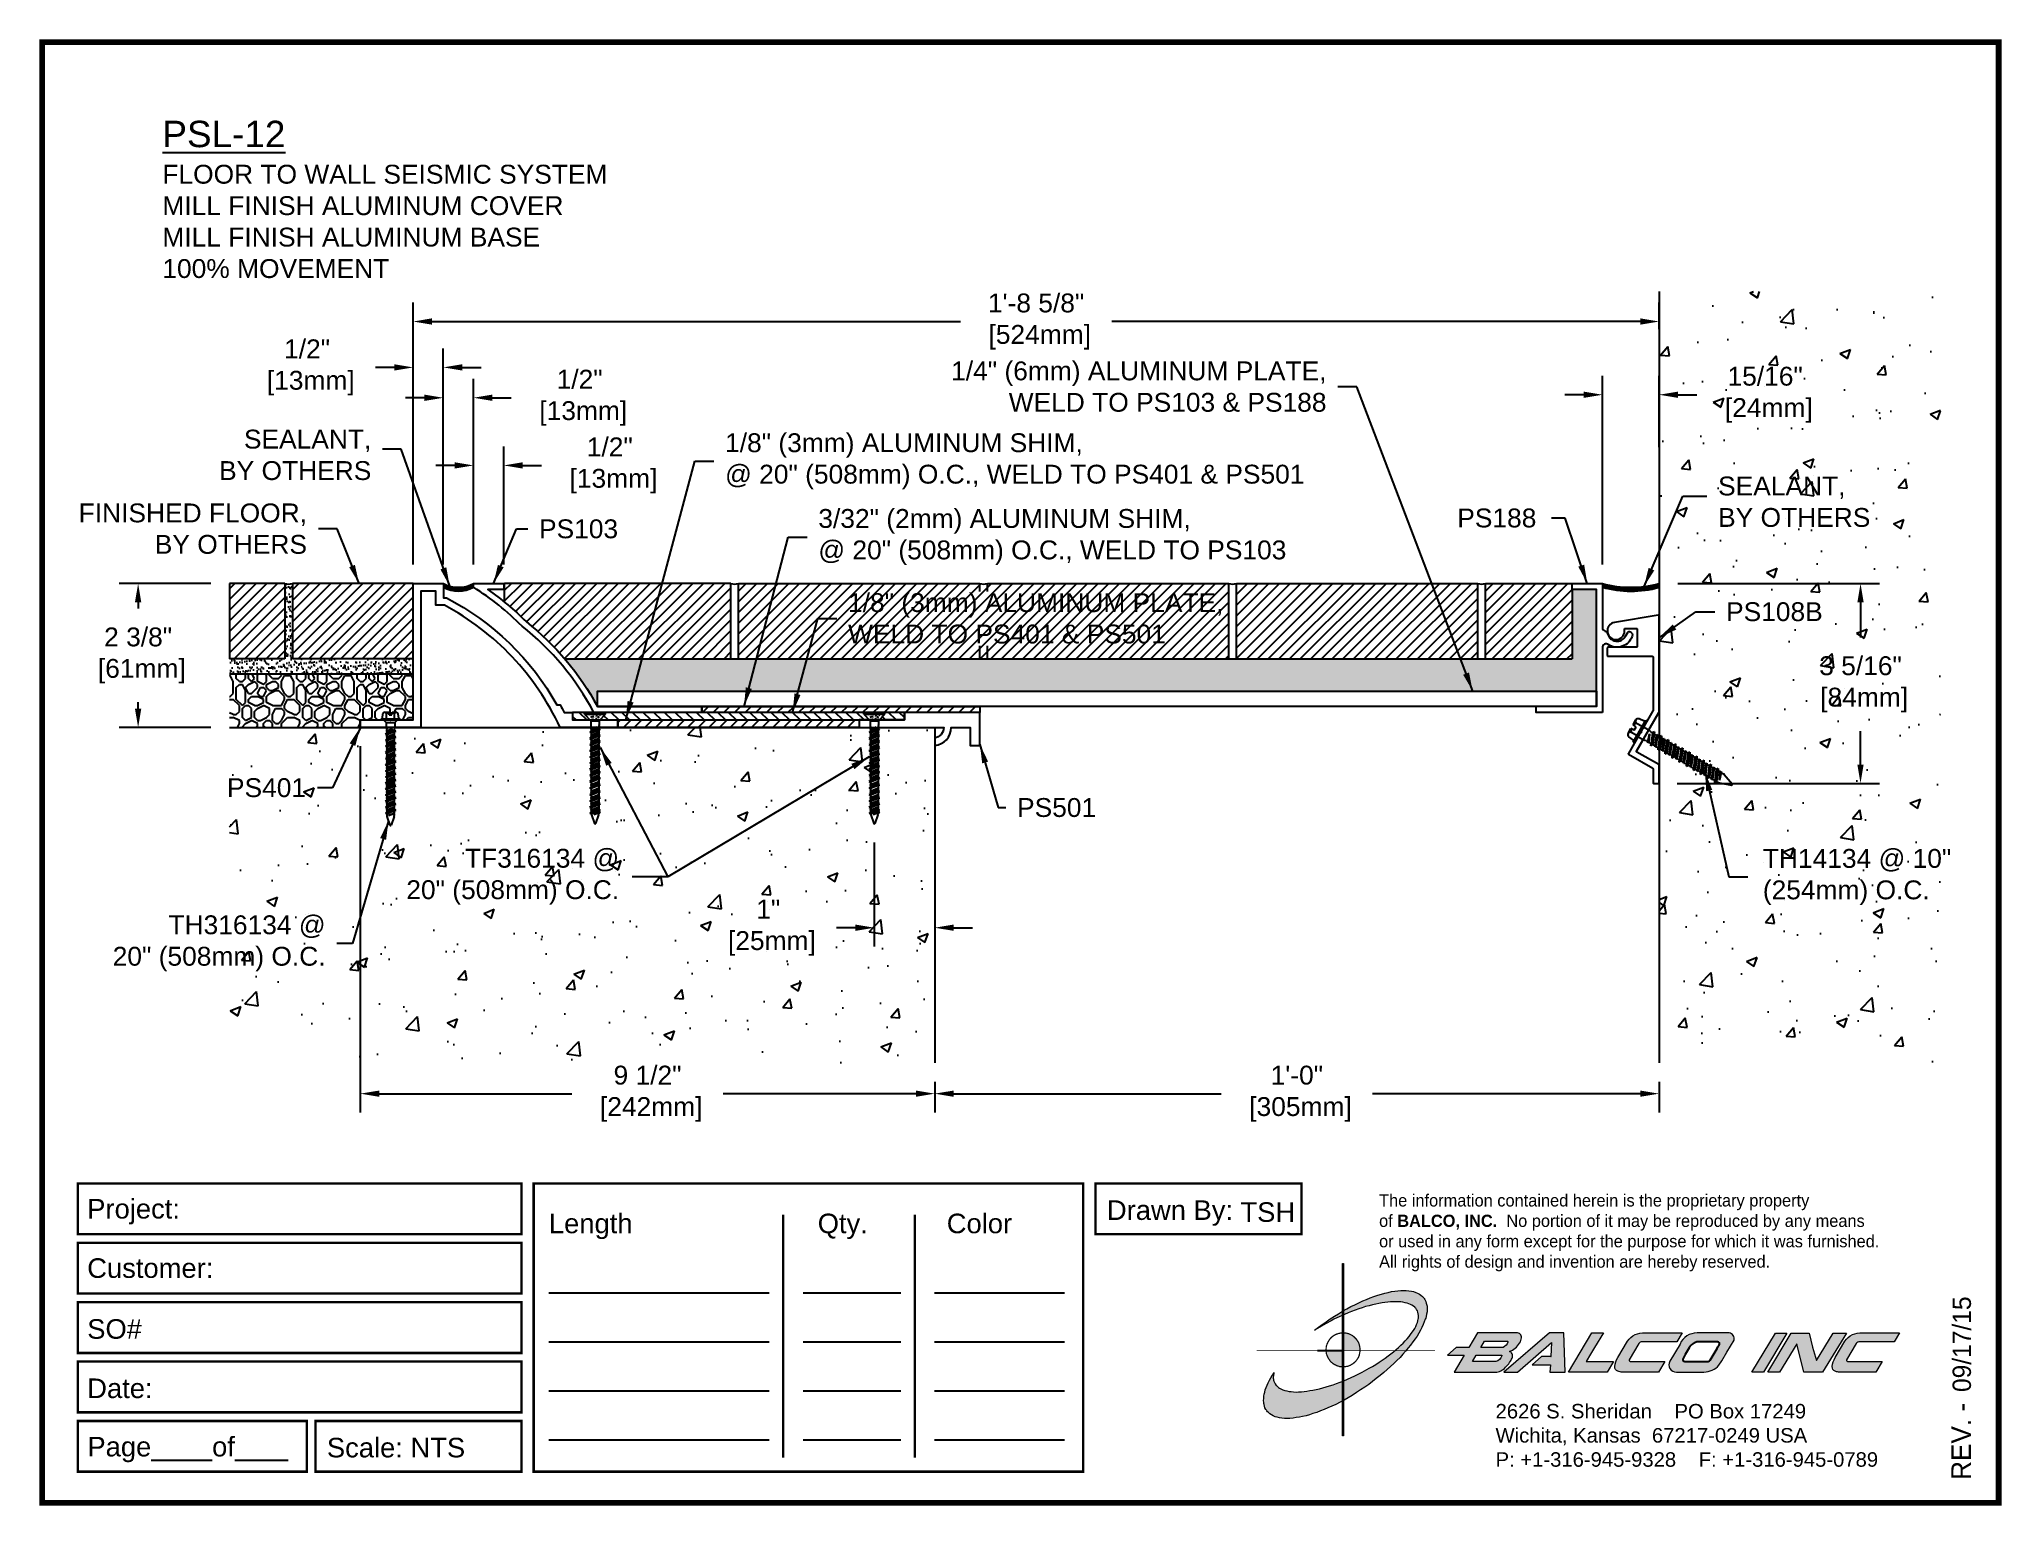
# Paper-space layout 'Layout1' of a CAD drawing. Header units: inches. Extents: x 0 to 10, y 0 to 7.5.
# The model-space entities are those that its viewports show. They can reach past a viewport. Long polylines and large blocks are cut down to what shows.
import ezdxf

# ---------------------------------------------------------------- set-up
doc = ezdxf.new("R2010")
doc.units = ezdxf.units.IN
doc.header["$MEASUREMENT"] = 0
for name, color, linetype in [('ANCHORS', 4, 'Continuous'), ('Border', 7, 'Continuous'), ('CONDITIONS', 1, 'Continuous'), ('DIMENSIONS', 3, 'Continuous'), ('FILLERS', 2, 'Continuous'), ('METALS', 7, 'Continuous'), ('TEXT', 2, 'Continuous')]:
    doc.layers.add(name, color=color, linetype=linetype)
doc.styles.add('ARIAL', font='arial.ttf')
doc.styles.add('Copyright', font='ERASDEMI.TTF')
doc.dimstyles.new('Arial', dxfattribs={"dimtxt": 0.3125, "dimasz": 0.3125, "dimexe": 0.3125, "dimexo": 0.3125, "dimgap": 0.3125, "dimtad": 0, "dimtih": 1, "dimtoh": 1, "dimdec": 4, "dimzin": 3, "dimdsep": 46, "dimlunit": 4, "dimtxsty": 'ARIAL', "dimcen": 0.3125, "dimadec": 0, "dimazin": 0, "dimtfac": 1, "dimtdec": 4, "dimtofl": 0, "dimtmove": 0, "dimatfit": 3, "dimfxl": 0, "dimfrac": 2, "dimtolj": 1, "dimtzin": 0, "dimarcsym": 0})
pattern_1 = [(45, (-9, 0), (-0.0883883, 0.0883883), [])]

psp = doc.layouts.get("Layout1")

# ---------------------------------------------------------------- texts
at = {"insert": (6.843, 1.591), "char_height": 0.0625, "width": 50.295, "attachment_point": 1, "style": 'Copyright'}
psp.add_mtext('The information contained herein is the proprietary property\\Pof {\\fEras Bold ITC|b0|i0|c0|p34;BALCO, INC.}  No portion of it may be reproduced by any means\\Por used in any form except for the purpose for which it was furnished.\\PAll rights of design and invention are hereby reserved.', dxfattribs=at)
at = {"layer": 'Border', "insert": (7.438, 0.52), "char_height": 0.074, "width": 2.3438, "attachment_point": 1, "style": 'ARIAL'}
psp.add_mtext('2626 S. Sheridan    PO Box 17249\\PWichita, Kansas  67217-0249 USA \\PP: +1-316-945-9328    F: +1-316-945-0789', dxfattribs=at)

msp = doc.modelspace()

# ---------------------------------------------------------------- texts
at = {"layer": 'TEXT', "style": 'ARIAL'}
for s, insert, char_height, width, attachment_point in [('{\\LPSL-12\\P\\H0.7143x;\\lFLOOR TO WALL SEISMIC SYSTEM\\PMILL FINISH ALUMINUM COVER\\PMILL FINISH ALUMINUM BASE\\P100% MOVEMENT}', (-11.374664, 11.089346), 0.4375, 8.375, 1), ('\\A1;TH14134 @ 10" (254mm) O.C.', (15.139722, -1.439536), 0.3125, 3.21973203, 4)]:
    msp.add_mtext(s, dxfattribs=dict(at, insert=insert, char_height=char_height, width=width, attachment_point=attachment_point))
at = {"layer": 'TEXT', "char_height": 0.3125, "style": 'ARIAL'}
for s, insert, attachment_point in [('1/4" (6mm) ALUMINUM PLATE,\\PWELD TO PS103 & PS188', (7.911339, 6.683061), 6), ('\\A1;SEALANT,\\PBY OTHERS', (-7.912797, 5.551852), 6), ('1/8" (3mm) ALUMINUM SHIM,\\P@ 20" (508mm) O.C., WELD TO PS401 & PS501', (-2.052203, 5.44757), 4), ('\\A1;SEALANT,\\PBY OTHERS', (14.39816, 4.775511), 4), ('\\A1;FINISHED FLOOR,\\PBY OTHERS', (-8.978061, 4.329416), 6), ('3/32" (2mm) ALUMINUM SHIM,\\P@ 20" (508mm) O.C., WELD TO PS103', (-0.507382, 4.192658), 4), ('\\A1;PS188', (11.388072, 4.506097), 6), ('\\A1;PS103', (-5.134905, 4.326342), 4), ('1/8" (3mm) ALUMINUM PLATE,\\PWELD TO PS401 & PS501', (-0.015134, 2.843516), 4), ('\\A1;PS108B', (14.530376, 2.953454), 4), ('\\A1;PS401', (-8.993679, 0.038013), 6), ('\\A1;PS501', (2.78451, -0.290925), 4), ('TF316134 @\\P20" (508mm) O.C.', (-3.806832, -1.436706), 6), ('\\A1;TH316134 @\\P20" (508mm) O.C.', (-8.670713, -2.539578), 6)]:
    msp.add_mtext(s, dxfattribs=dict(at, insert=insert, attachment_point=attachment_point))

# ---------------------------------------------------------------- blocks, each defined once
blk = doc.blocks.new('ACADlogo')
h = blk.add_hatch(color=256)
h.paths.add_polyline_path([(-3.346, 1.223), (-3.351, 1.223), (-3.351, 0.979), (-3.346, 0.982)])
h.paths.add_polyline_path([(-3.346, 0.961), (-3.351, 0.959), (-3.351, 0.868), (-3.346, 0.868)])
h.paths.add_polyline_path([(-3.346, 0.777), (-3.351, 0.777), (-3.351, 0.699), (-3.351, 0.695), (-3.35, 0.695), (-3.346, 0.695)])
h.paths.add_polyline_path([(-3.346, 0.864), (-3.346, 0.868), (-3.35, 0.868), (-3.351, 0.868), (-3.351, 0.777), (-3.346, 0.777), (-3.346, 0.778), (-3.348, 0.778)])
h.paths.add_polyline_path([(-3.346, 0.524), (-3.351, 0.521), (-3.351, 0.342), (-3.346, 0.342)])
h.paths.add_polyline_path([(-3.346, 0.695), (-3.351, 0.695), (-3.351, 0.621), (-3.346, 0.623)])
h.paths.add_polyline_path([(-3.346, 0.623), (-3.351, 0.621), (-3.351, 0.521), (-3.346, 0.524)])
h.paths.add_polyline_path([(-3.346, 0.982), (-3.351, 0.979), (-3.351, 0.959), (-3.346, 0.961)])
h = blk.add_hatch(color=175)
h.paths.add_polyline_path([(-3.518, 0.573), (-3.534, 0.571), (-3.548, 0.569), (-3.562, 0.567), (-3.576, 0.567), (-3.589, 0.566), (-3.602, 0.567), (-3.614, 0.568), (-3.625, 0.569), (-3.636, 0.572), (-3.646, 0.574), (-3.656, 0.577), (-3.664, 0.581), (-3.673, 0.585), (-3.679, 0.589), (-3.685, 0.595), (-3.688, 0.598), (-3.691, 0.6), (-3.695, 0.607), (-3.699, 0.614), (-3.703, 0.621), (-3.704, 0.626), (-3.705, 0.631), (-3.706, 0.637), (-3.706, 0.642), (-3.705, 0.648), (-3.705, 0.653), (-3.703, 0.659), (-3.702, 0.665), (-3.71, 0.652), (-3.717, 0.639), (-3.725, 0.626), (-3.731, 0.613), (-3.737, 0.601), (-3.741, 0.589), (-3.746, 0.577), (-3.749, 0.566), (-3.751, 0.555), (-3.753, 0.544), (-3.754, 0.538), (-3.754, 0.533), (-3.755, 0.523), (-3.754, 0.513), (-3.753, 0.508), (-3.752, 0.503), (-3.75, 0.494), (-3.748, 0.486), (-3.743, 0.477), (-3.74, 0.473), (-3.738, 0.469), (-3.734, 0.465), (-3.73, 0.461), (-3.723, 0.455), (-3.715, 0.449), (-3.706, 0.445), (-3.695, 0.44), (-3.685, 0.437), (-3.674, 0.434), (-3.661, 0.432), (-3.648, 0.431), (-3.634, 0.431), (-3.62, 0.431), (-3.604, 0.433), (-3.588, 0.435), (-3.572, 0.438), (-3.556, 0.441), (-3.538, 0.445), (-3.52, 0.449), (-3.503, 0.456), (-3.483, 0.461), (-3.464, 0.469), (-3.445, 0.477), (-3.426, 0.485), (-3.406, 0.494), (-3.385, 0.503), (-3.364, 0.514), (-3.351, 0.521), (-3.351, 0.621), (-3.364, 0.616), (-3.382, 0.609), (-3.4, 0.603), (-3.418, 0.598), (-3.436, 0.592), (-3.453, 0.587), (-3.47, 0.583), (-3.486, 0.579), (-3.503, 0.576)])
h.paths.add_polyline_path([(-3.215, 0.687), (-3.251, 0.667), (-3.289, 0.649), (-3.327, 0.631), (-3.345, 0.623), (-3.346, 0.623), (-3.346, 0.524), (-3.343, 0.525), (-3.323, 0.537), (-3.302, 0.549), (-3.28, 0.563), (-3.259, 0.577), (-3.238, 0.59), (-3.218, 0.605), (-3.198, 0.62), (-3.179, 0.635), (-3.16, 0.65), (-3.141, 0.665), (-3.123, 0.681), (-3.106, 0.696), (-3.089, 0.712), (-3.074, 0.727), (-3.058, 0.743), (-3.043, 0.759), (-3.03, 0.775), (-3.028, 0.777), (-3.085, 0.777), (-3.091, 0.772), (-3.105, 0.761), (-3.118, 0.75), (-3.134, 0.739), (-3.149, 0.729), (-3.165, 0.718), (-3.182, 0.707), (-3.198, 0.697)])
h.paths.add_polyline_path([(-2.921, 1.009), (-2.922, 1.015), (-2.924, 1.02), (-2.926, 1.029), (-2.931, 1.038), (-2.934, 1.043), (-2.936, 1.047), (-2.94, 1.05), (-2.943, 1.054), (-2.951, 1.06), (-2.959, 1.066), (-2.968, 1.071), (-2.978, 1.075), (-2.989, 1.079), (-3, 1.081), (-3.013, 1.083), (-3.026, 1.084), (-3.04, 1.084), (-3.054, 1.084), (-3.07, 1.083), (-3.085, 1.081), (-3.102, 1.079), (-3.118, 1.075), (-3.136, 1.07), (-3.153, 1.066), (-3.171, 1.06), (-3.191, 1.054), (-3.21, 1.047), (-3.229, 1.039), (-3.248, 1.031), (-3.268, 1.022), (-3.289, 1.012), (-3.31, 1.002), (-3.33, 0.991), (-3.346, 0.982), (-3.346, 0.961), (-3.342, 0.962), (-3.323, 0.971), (-3.305, 0.978), (-3.287, 0.984), (-3.268, 0.991), (-3.251, 0.996), (-3.234, 1.002), (-3.216, 1.007), (-3.199, 1.011), (-3.182, 1.015), (-3.167, 1.018), (-3.15, 1.021), (-3.136, 1.023), (-3.121, 1.025), (-3.107, 1.026), (-3.093, 1.026), (-3.079, 1.027), (-3.067, 1.026), (-3.054, 1.026), (-3.043, 1.025), (-3.032, 1.022), (-3.022, 1.02), (-3.013, 1.016), (-3.004, 1.013), (-2.997, 1.009), (-2.989, 1.005), (-2.983, 0.999), (-2.98, 0.996), (-2.978, 0.994), (-2.973, 0.987), (-2.969, 0.981), (-2.967, 0.973), (-2.965, 0.965), (-2.964, 0.957), (-2.964, 0.949), (-2.964, 0.944), (-2.965, 0.94), (-2.967, 0.93), (-2.969, 0.921), (-2.973, 0.911), (-2.978, 0.901), (-2.983, 0.891), (-2.989, 0.881), (-2.996, 0.871), (-3.004, 0.86), (-3.012, 0.849), (-3.021, 0.838), (-3.032, 0.827), (-3.042, 0.816), (-3.053, 0.805), (-3.065, 0.794), (-3.077, 0.783), (-3.085, 0.777), (-3.028, 0.777), (-3.016, 0.791), (-3.004, 0.806), (-2.992, 0.822), (-2.981, 0.837), (-2.971, 0.852), (-2.962, 0.866), (-2.954, 0.882), (-2.946, 0.896), (-2.939, 0.91), (-2.934, 0.924), (-2.929, 0.938), (-2.926, 0.944), (-2.925, 0.951), (-2.922, 0.963), (-2.92, 0.975), (-2.92, 0.982), (-2.919, 0.987), (-2.92, 0.999), (-2.92, 1.005)])
h.paths.add_polyline_path([(-3.372, 0.966), (-3.393, 0.953), (-3.415, 0.94), (-3.435, 0.925), (-3.455, 0.911), (-3.475, 0.897), (-3.494, 0.882), (-3.468, 0.898), (-3.439, 0.915), (-3.41, 0.93), (-3.396, 0.938), (-3.38, 0.945), (-3.351, 0.959), (-3.351, 0.979)])
h = blk.add_hatch(color=256)
h.paths.add_polyline_path([(-3.268, 0.814), (-3.27, 0.819), (-3.273, 0.824), (-3.276, 0.828), (-3.279, 0.833), (-3.282, 0.837), (-3.286, 0.841), (-3.29, 0.845), (-3.294, 0.849), (-3.298, 0.852), (-3.303, 0.855), (-3.308, 0.858), (-3.313, 0.86), (-3.318, 0.863), (-3.323, 0.864), (-3.328, 0.866), (-3.334, 0.867), (-3.339, 0.868), (-3.345, 0.868), (-3.346, 0.868), (-3.346, 0.777), (-3.335, 0.777), (-3.262, 0.777), (-3.262, 0.781), (-3.262, 0.787), (-3.263, 0.792), (-3.264, 0.798), (-3.265, 0.803), (-3.266, 0.808)])
h.paths.add_polyline_path([(-3.351, 0.777), (-3.436, 0.777), (-3.435, 0.773), (-3.435, 0.768), (-3.434, 0.762), (-3.432, 0.757), (-3.431, 0.752), (-3.428, 0.747), (-3.426, 0.742), (-3.423, 0.737), (-3.42, 0.732), (-3.417, 0.728), (-3.414, 0.723), (-3.41, 0.719), (-3.406, 0.716), (-3.401, 0.712), (-3.397, 0.709), (-3.392, 0.706), (-3.387, 0.704), (-3.382, 0.701), (-3.377, 0.699), (-3.372, 0.698), (-3.367, 0.696), (-3.361, 0.695), (-3.356, 0.695), (-3.351, 0.695)])
h.paths.add_polyline_path([(-3.346, 0.868), (-3.35, 0.868), (-3.351, 0.868), (-3.351, 0.777), (-3.346, 0.777)])
h = blk.add_hatch(color=256)
h.paths.add_polyline_path([(-2.438, 0.844, 0.412988), (-2.461, 0.869), (-2.663, 0.869), (-2.707, 0.794), (-2.771, 0.794), (-2.815, 0.755), (-2.73, 0.755), (-2.781, 0.668), (-2.563, 0.668, 0.107996), (-2.538, 0.677, 0.108939), (-2.494, 0.724, 0.080345), (-2.483, 0.745, 0.419497), (-2.499, 0.773, 0.149928), (-2.447, 0.815, 0.134283)])
h.paths.add_polyline_path([(-2.507, 0.821, -0.209012), (-2.532, 0.794), (-2.538, 0.794), (-2.646, 0.794), (-2.627, 0.825), (-2.51, 0.825, -0.56619)], flags=16)
h.paths.add_polyline_path([(-2.538, 0.75, -0.241309), (-2.569, 0.722), (-2.688, 0.722), (-2.669, 0.755), (-2.541, 0.755, -0.56619)], flags=16)
for points in [[(-2.285, 0.819), (-2.287, 0.748), (-2.335, 0.748), (-2.383, 0.705), (-2.29, 0.705), (-2.292, 0.668), (-2.215, 0.668), (-2.221, 0.869), (-2.295, 0.869), (-2.527, 0.668), (-2.458, 0.668)], [(-2.018, 0.869), (-2.079, 0.869), (-2.198, 0.668), (-2, 0.668), (-1.968, 0.722), (-2.107, 0.722), (-2.085, 0.759), (-2.064, 0.794)], [(-1.617, 0.869), (-1.807, 0.869, 0.270182), (-1.896, 0.825), (-1.946, 0.742, 0.109019), (-1.961, 0.695, 0.340665), (-1.945, 0.672, 0.129907), (-1.923, 0.668), (-1.738, 0.668), (-1.706, 0.722), (-1.878, 0.722), (-1.882, 0.722, -0.601242), (-1.887, 0.731), (-1.838, 0.813, -0.253048), (-1.821, 0.823), (-1.645, 0.823)], [(-1.083, 0.867), (-1.14, 0.867), (-1.261, 0.667), (-1.26, 0.667), (-1.202, 0.667)], [(-0.96, 0.83), (-0.969, 0.867), (-1.061, 0.867), (-1.179, 0.667), (-1.12, 0.667), (-1.031, 0.812), (-0.995, 0.667), (-0.9, 0.667), (-0.778, 0.867), (-0.846, 0.867), (-0.931, 0.727), (-0.951, 0.795)], [(-0.507, 0.869), (-0.697, 0.869, 0.270182), (-0.786, 0.825), (-0.836, 0.742, 0.109019), (-0.85, 0.695, 0.340665), (-0.835, 0.672, 0.129907), (-0.812, 0.668), (-0.628, 0.668), (-0.595, 0.722), (-0.768, 0.722), (-0.772, 0.722, -0.601242), (-0.777, 0.731), (-0.728, 0.813, -0.253048), (-0.71, 0.823), (-0.534, 0.823)], [(-3.346, 0.623), (-3.351, 0.621), (-3.351, 0.521), (-3.346, 0.524)]]:
    blk.add_hatch(color=256).paths.add_polyline_path(points)
h = blk.add_hatch(color=256)
h.paths.add_polyline_path([(-1.377, 0.868), (-1.383, 0.868), (-1.383, 0.868), (-1.44, 0.868), (-1.492, 0.868), (-1.541, 0.868, 0.297712), (-1.628, 0.811), (-1.68, 0.723, 0.585116), (-1.646, 0.668), (-1.506, 0.668, 0.210586), (-1.429, 0.703), (-1.415, 0.726), (-1.389, 0.769), (-1.352, 0.831, 0.4352)])
h.paths.add_polyline_path([(-1.437, 0.823, -0.603783), (-1.428, 0.805), (-1.431, 0.801), (-1.434, 0.796), (-1.438, 0.789), (-1.474, 0.728, -0.229001), (-1.489, 0.722), (-1.494, 0.722), (-1.501, 0.722), (-1.597, 0.722), (-1.604, 0.722, -0.492401), (-1.613, 0.734), (-1.601, 0.757), (-1.591, 0.775), (-1.582, 0.791, -0.238368), (-1.535, 0.823)], flags=16)
for q in [(-3.48, 0.777), (-3.351, 0.642)]:
    blk.add_line((-3.351, 0.777), q)
at = {"color": 7, "lineweight": 0}
for points in [[(-3.351, 1.223), (-3.346, 1.223), (-3.346, 0.342), (-3.351, 0.342), (-3.351, 1.223)], [(-2.292, 0.668), (-2.215, 0.668), (-2.221, 0.869), (-2.295, 0.869), (-2.527, 0.668), (-2.458, 0.668), (-2.285, 0.819), (-2.287, 0.748), (-2.286, 0.748), (-2.335, 0.748), (-2.383, 0.705), (-2.29, 0.705), (-2.292, 0.668), (-2.292, 0.668)], [(-2.198, 0.668), (-2.079, 0.869), (-2.018, 0.869), (-2.064, 0.794), (-2.085, 0.759), (-2.107, 0.722), (-1.968, 0.722), (-2, 0.668), (-2.198, 0.668), (-2.198, 0.668)], [(-1.383, 0.868), (-1.383, 0.868)], [(-1.261, 0.667), (-1.14, 0.867), (-1.083, 0.867), (-1.202, 0.667), (-1.26, 0.667), (-1.261, 0.667), (-1.261, 0.667)], [(-0.9, 0.667), (-0.995, 0.667), (-1.031, 0.812), (-1.12, 0.667), (-1.179, 0.667), (-1.061, 0.867), (-0.969, 0.867), (-0.96, 0.83), (-0.951, 0.795), (-0.931, 0.727), (-0.846, 0.867), (-0.778, 0.867), (-0.9, 0.667), (-0.9, 0.667)]]:
    blk.add_lwpolyline(points, dxfattribs=at)
at = {"color": 175, "lineweight": 0}
blk.add_lwpolyline([(-2.926, 1.029), (-2.924, 1.02), (-2.922, 1.015), (-2.921, 1.009), (-2.92, 1.005), (-2.92, 0.999), (-2.919, 0.987), (-2.92, 0.982), (-2.92, 0.975), (-2.922, 0.963), (-2.925, 0.951), (-2.926, 0.944), (-2.929, 0.938), (-2.934, 0.924), (-2.939, 0.91), (-2.946, 0.896), (-2.954, 0.882), (-2.962, 0.866), (-2.971, 0.852), (-2.981, 0.837), (-2.992, 0.822), (-3.004, 0.806), (-3.016, 0.791), (-3.03, 0.775), (-3.043, 0.759), (-3.058, 0.743), (-3.074, 0.727), (-3.089, 0.712), (-3.106, 0.696), (-3.123, 0.681), (-3.141, 0.665), (-3.16, 0.65), (-3.179, 0.635), (-3.198, 0.62), (-3.218, 0.605), (-3.238, 0.59), (-3.259, 0.577), (-3.28, 0.563), (-3.302, 0.549), (-3.323, 0.537), (-3.343, 0.525), (-3.364, 0.514), (-3.385, 0.503), (-3.406, 0.494), (-3.426, 0.485), (-3.445, 0.477), (-3.464, 0.469), (-3.483, 0.461), (-3.503, 0.456), (-3.52, 0.449), (-3.538, 0.445), (-3.556, 0.441), (-3.572, 0.438), (-3.588, 0.435), (-3.604, 0.433), (-3.62, 0.431), (-3.634, 0.431), (-3.648, 0.431), (-3.661, 0.432), (-3.674, 0.434), (-3.685, 0.437), (-3.695, 0.44), (-3.706, 0.445), (-3.715, 0.449), (-3.723, 0.455), (-3.73, 0.461), (-3.734, 0.465), (-3.738, 0.469), (-3.74, 0.473), (-3.743, 0.477), (-3.748, 0.486), (-3.75, 0.494), (-3.752, 0.503), (-3.753, 0.508), (-3.754, 0.513), (-3.755, 0.523), (-3.754, 0.533), (-3.754, 0.538), (-3.753, 0.544), (-3.751, 0.555), (-3.749, 0.566), (-3.746, 0.577), (-3.741, 0.589), (-3.737, 0.601), (-3.731, 0.613), (-3.725, 0.626), (-3.717, 0.639), (-3.71, 0.652), (-3.702, 0.665), (-3.703, 0.659), (-3.705, 0.653), (-3.705, 0.648), (-3.706, 0.642), (-3.706, 0.637), (-3.705, 0.631), (-3.704, 0.626), (-3.703, 0.621), (-3.699, 0.614), (-3.695, 0.607), (-3.691, 0.6), (-3.688, 0.598), (-3.685, 0.595), (-3.679, 0.589), (-3.673, 0.585), (-3.664, 0.581), (-3.656, 0.577), (-3.646, 0.574), (-3.636, 0.572), (-3.625, 0.569), (-3.614, 0.568), (-3.602, 0.567), (-3.589, 0.566), (-3.576, 0.567), (-3.562, 0.567), (-3.548, 0.569), (-3.534, 0.571), (-3.518, 0.573), (-3.503, 0.576), (-3.486, 0.579), (-3.47, 0.583), (-3.453, 0.587), (-3.436, 0.592), (-3.418, 0.598), (-3.4, 0.603), (-3.382, 0.609), (-3.364, 0.616), (-3.345, 0.623), (-3.327, 0.631), (-3.289, 0.649), (-3.251, 0.667), (-3.215, 0.687), (-3.198, 0.697), (-3.182, 0.707), (-3.165, 0.718), (-3.149, 0.729), (-3.134, 0.739), (-3.118, 0.75), (-3.105, 0.761), (-3.091, 0.772), (-3.077, 0.783), (-3.065, 0.794), (-3.053, 0.805), (-3.042, 0.816), (-3.032, 0.827), (-3.021, 0.838), (-3.012, 0.849), (-3.004, 0.86), (-2.996, 0.871), (-2.989, 0.881), (-2.983, 0.891), (-2.978, 0.901), (-2.973, 0.911), (-2.969, 0.921), (-2.967, 0.93), (-2.965, 0.94), (-2.964, 0.944), (-2.964, 0.949), (-2.964, 0.957), (-2.965, 0.965), (-2.967, 0.973), (-2.969, 0.981), (-2.973, 0.987), (-2.978, 0.994), (-2.98, 0.996), (-2.983, 0.999), (-2.989, 1.005), (-2.997, 1.009), (-3.004, 1.013), (-3.013, 1.016), (-3.022, 1.02), (-3.032, 1.022), (-3.043, 1.025), (-3.054, 1.026), (-3.067, 1.026), (-3.079, 1.027), (-3.093, 1.026), (-3.107, 1.026), (-3.121, 1.025), (-3.136, 1.023), (-3.15, 1.021), (-3.167, 1.018), (-3.182, 1.015), (-3.199, 1.011), (-3.216, 1.007), (-3.234, 1.002), (-3.251, 0.996), (-3.268, 0.991), (-3.287, 0.984), (-3.305, 0.978), (-3.323, 0.971), (-3.342, 0.962), (-3.38, 0.945), (-3.396, 0.938), (-3.41, 0.93), (-3.439, 0.915), (-3.468, 0.898), (-3.494, 0.882), (-3.475, 0.897), (-3.455, 0.911), (-3.435, 0.925), (-3.415, 0.94), (-3.393, 0.953), (-3.372, 0.966), (-3.351, 0.979), (-3.33, 0.991), (-3.31, 1.002), (-3.289, 1.012), (-3.268, 1.022), (-3.248, 1.031), (-3.229, 1.039), (-3.21, 1.047), (-3.191, 1.054), (-3.171, 1.06), (-3.153, 1.066), (-3.136, 1.07), (-3.118, 1.075), (-3.102, 1.079), (-3.085, 1.081), (-3.07, 1.083), (-3.054, 1.084), (-3.04, 1.084), (-3.026, 1.084), (-3.013, 1.083), (-3, 1.081), (-2.989, 1.079), (-2.978, 1.075), (-2.968, 1.071), (-2.959, 1.066), (-2.951, 1.06), (-2.943, 1.054), (-2.94, 1.05), (-2.936, 1.047), (-2.934, 1.043), (-2.931, 1.038), (-2.926, 1.029), (-2.926, 1.029)], dxfattribs=at)
at = {"color": 7, "lineweight": 0, "const_width": 0.0064}
blk.add_lwpolyline([(-3.262, 0.781), (-3.262, 0.787), (-3.263, 0.792), (-3.264, 0.798), (-3.265, 0.803), (-3.266, 0.808), (-3.268, 0.814), (-3.27, 0.819), (-3.273, 0.824), (-3.276, 0.828), (-3.279, 0.833), (-3.282, 0.837), (-3.286, 0.841), (-3.29, 0.845), (-3.294, 0.849), (-3.298, 0.852), (-3.303, 0.855), (-3.308, 0.858), (-3.313, 0.86), (-3.318, 0.863), (-3.323, 0.864), (-3.328, 0.866), (-3.334, 0.867), (-3.339, 0.868), (-3.345, 0.868), (-3.35, 0.868), (-3.356, 0.868), (-3.361, 0.867), (-3.367, 0.866), (-3.372, 0.865), (-3.377, 0.863), (-3.382, 0.862), (-3.387, 0.859), (-3.392, 0.857), (-3.397, 0.854), (-3.401, 0.851), (-3.406, 0.847), (-3.41, 0.843), (-3.414, 0.839), (-3.417, 0.835), (-3.42, 0.831), (-3.423, 0.826), (-3.426, 0.821), (-3.428, 0.816), (-3.431, 0.811), (-3.432, 0.806), (-3.434, 0.801), (-3.435, 0.795), (-3.435, 0.79), (-3.436, 0.784), (-3.436, 0.779), (-3.435, 0.773), (-3.435, 0.768), (-3.434, 0.762), (-3.432, 0.757), (-3.431, 0.752), (-3.428, 0.747), (-3.426, 0.742), (-3.423, 0.737), (-3.42, 0.732), (-3.417, 0.728), (-3.414, 0.723), (-3.41, 0.719), (-3.406, 0.716), (-3.401, 0.712), (-3.397, 0.709), (-3.392, 0.706), (-3.387, 0.704), (-3.382, 0.701), (-3.377, 0.699), (-3.372, 0.698), (-3.367, 0.696), (-3.361, 0.695), (-3.356, 0.695), (-3.35, 0.695), (-3.345, 0.695), (-3.339, 0.695), (-3.334, 0.696), (-3.328, 0.697), (-3.323, 0.698), (-3.318, 0.7), (-3.313, 0.702), (-3.308, 0.705), (-3.303, 0.708), (-3.298, 0.711), (-3.294, 0.714), (-3.29, 0.718), (-3.286, 0.721), (-3.282, 0.726), (-3.279, 0.73), (-3.276, 0.734), (-3.273, 0.739), (-3.27, 0.744), (-3.268, 0.749), (-3.266, 0.754), (-3.265, 0.76), (-3.264, 0.765), (-3.263, 0.77), (-3.262, 0.776), (-3.262, 0.781)], dxfattribs=at)
at = {"color": 7, "lineweight": 0}
for points in [[(-2.447, 0.815, 0.130368), (-2.438, 0.843, 0.448367), (-2.463, 0.869), (-2.663, 0.869), (-2.707, 0.794), (-2.771, 0.794), (-2.815, 0.755), (-2.73, 0.755), (-2.781, 0.668), (-2.563, 0.668, 0.107996), (-2.538, 0.677, 0.108939), (-2.494, 0.724, 0.077395), (-2.484, 0.744, 0.430878), (-2.499, 0.773, 0.149928)], [(-2.507, 0.821, -0.209012), (-2.532, 0.794), (-2.538, 0.794), (-2.646, 0.794), (-2.627, 0.825), (-2.512, 0.825), (-2.509, 0.825, -0.531288)], [(-1.838, 0.813), (-1.887, 0.731, 0.587385), (-1.882, 0.722), (-1.878, 0.722), (-1.706, 0.722), (-1.738, 0.668), (-1.923, 0.668, -0.129907), (-1.945, 0.672, -0.349839), (-1.961, 0.696, -0.107341), (-1.946, 0.742), (-1.896, 0.825, -0.270182), (-1.807, 0.869), (-1.617, 0.869), (-1.645, 0.823), (-1.821, 0.823, 0.252436)], [(-1.68, 0.723, 0.585116), (-1.646, 0.668), (-1.506, 0.668, 0.210586), (-1.429, 0.703), (-1.415, 0.726), (-1.389, 0.769), (-1.352, 0.831, 0.4352), (-1.377, 0.868), (-1.383, 0.868), (-1.383, 0.868), (-1.44, 0.868), (-1.492, 0.868), (-1.541, 0.868, 0.297712), (-1.628, 0.811)], [(-0.728, 0.813), (-0.777, 0.731, 0.587385), (-0.772, 0.722), (-0.768, 0.722), (-0.595, 0.722), (-0.628, 0.668), (-0.812, 0.668, -0.129907), (-0.835, 0.672, -0.349839), (-0.85, 0.696, -0.107341), (-0.836, 0.742), (-0.786, 0.825, -0.270182), (-0.697, 0.869), (-0.507, 0.869), (-0.534, 0.823), (-0.71, 0.823, 0.252436)], [(-2.569, 0.722), (-2.688, 0.722), (-2.669, 0.755), (-2.543, 0.755), (-2.54, 0.755, -0.531288), (-2.538, 0.75, -0.241309)]]:
    blk.add_lwpolyline(points, format="xyb", close=True, dxfattribs=at)
blk.add_lwpolyline([(-1.437, 0.823), (-1.535, 0.823, 0.238368), (-1.582, 0.791), (-1.591, 0.775), (-1.601, 0.757), (-1.613, 0.734, 0.490298), (-1.604, 0.722), (-1.597, 0.722), (-1.501, 0.722), (-1.494, 0.722), (-1.489, 0.722, 0.229001), (-1.474, 0.728), (-1.438, 0.789), (-1.434, 0.796), (-1.431, 0.801), (-1.428, 0.805, 0.603783)], format="xyb", close=True)
blk.add_lwpolyline([(-2.879, 0.777, 0.00455, 0.00455, 0), (-3.791, 0.777, 0.00183, 0.00183, 0), (-3.791, 0.777, 0.00183, 0.00183, 0)], format="xyseb", dxfattribs=at)
blk = doc.blocks.new('Quantity Data')
at = {"layer": 'Border', "color": 253}
for p, q in [((2.755, 1.254), (3.881, 1.254)), ((4.054, 1.254), (4.553, 1.254)), ((4.725, 1.254), (5.389, 1.254)), ((2.755, 1.004), (3.881, 1.004)), ((4.054, 1.004), (4.553, 1.004)), ((4.725, 1.004), (5.389, 1.004)), ((2.755, 0.754), (3.881, 0.754)), ((4.054, 0.754), (4.553, 0.754)), ((4.725, 0.754), (5.389, 0.754)), ((2.755, 0.504), (3.881, 0.504)), ((4.054, 0.504), (4.553, 0.504)), ((4.725, 0.504), (5.389, 0.504))]:
    blk.add_line(p, q, dxfattribs=at)
at = {"layer": 'Border', "const_width": 0.0125}
blk.add_lwpolyline([(5.485, 0.341), (2.678, 0.341), (2.678, 1.813), (5.485, 1.813)], close=True, dxfattribs=at)
for points in [[(3.953, 1.653), (3.953, 0.412)], [(4.625, 1.653), (4.625, 0.412)]]:
    blk.add_lwpolyline(points, dxfattribs=at)
at = {"layer": 'Border', "style": 'ARIAL'}
for s, p in [('Length', (2.756, 1.559)), ('Qty.', (4.129, 1.559)), ('Color', (4.788, 1.559))]:
    blk.add_text(s, height=0.1, dxfattribs=at).set_placement(p)
blk = doc.blocks.new('Drawn By')
at = {"layer": 'Border', "const_width": 0.0125}
blk.add_lwpolyline([(5.38, 1.813), (6.432, 1.813), (6.432, 1.554), (5.38, 1.554)], close=True, dxfattribs=at)
at = {"layer": 'Border', "style": 'ARIAL'}
blk.add_text('Drawn By: ', height=0.1, dxfattribs=at).set_placement((5.438, 1.627))
blk.add_attdef('XXX', (6.12, 1.617), '', height=0.1, dxfattribs=at)
blk = doc.blocks.new('Project Info')
at = {"layer": 'Border', "const_width": 0.0125}
for points in [[(0.182, 1.813), (2.448, 1.813), (2.448, 1.554), (0.182, 1.554)], [(0.182, 1.51), (2.448, 1.51), (2.448, 1.251), (0.182, 1.251)], [(0.182, 1.207), (2.448, 1.207), (2.448, 0.947), (0.182, 0.947)], [(0.182, 0.904), (2.448, 0.904), (2.448, 0.644), (0.182, 0.644)], [(0.182, 0.6), (1.352, 0.6), (1.352, 0.341), (0.182, 0.341)], [(1.396, 0.6), (2.448, 0.6), (2.448, 0.341), (1.396, 0.341)]]:
    blk.add_lwpolyline(points, close=True, dxfattribs=at)
at = {"layer": 'Border', "style": 'ARIAL'}
for s, p in [('Project:', (0.23, 1.634)), ('Customer:', (0.23, 1.331)), ('SO#', (0.23, 1.02)), ('Date:', (0.23, 0.717)), ('Page%%u        %%uof%%u       ', (0.231, 0.419)), ('Scale: NTS', (1.454, 0.414))]:
    blk.add_text(s, height=0.1, dxfattribs=at).set_placement(p)
blk = doc.blocks.new('REV')
at = {"style": 'Copyright'}
blk.add_text('REV. -', height=0.1, rotation=90, dxfattribs=at).set_placement((-0.142, 0.117))
at = {"style": 'Copyright', "flags": 4}
blk.add_attdef('REVISIONDATE', (-0.142, 0.566), '', height=0.0938, rotation=90, dxfattribs=at)
blk = doc.blocks.new('PS401')
blk.add_lwpolyline([(4.265, 0), (3.309, 0, 0.163545), (1.394, 2.025), (1.25, 2.025), (1.25, 2.26), (1, 2.26), (1, 0), (0, 0), (0, 0.125), (0.49, 0.125), (0.5, 0.115), (0.51, 0.125), (0.875, 0.125), (0.875, 2.385), (1.375, 2.385), (1.375, 2.15), (1.425, 2.15, -0.144709), (3.257, 0.375), (3.311, 0.375, -0.007801), (3.378, 0.25), (3.515, 0.25), (3.515, 0.125), (4.265, 0.125)], format="xyb", close=True)
blk = doc.blocks.new('PS501')
blk.add_lwpolyline([(1.25, 0.001, 0.389325), (1.524, 0.3), (1.839, 0.3), (1.839, 0), (1.979, 0, 0.414214), (1.999, 0.02), (1.999, 0.55), (0.75, 0.55), (0.75, 0.425), (0, 0.425), (0, 0.3), (1.399, 0.3, -0.371701), (1.25, 0.127), (1.25, 0.001)], format="xyb", close=True)
blk = doc.blocks.new('Ps103')
blk.add_lwpolyline([(46.051, -32.94), (44.32, -32.94), (44.32, -33.04), (46.111, -33.04, -0.104424), (47.3, -31.611, -0.058251), (48.103, -30.967), (48.103, -30.905), (47.603, -30.905), (47.603, -31.005), (47.865, -31.005, 0.045636), (47.233, -31.536, 0.100763)], format="xyb", close=True)
blk = doc.blocks.new('TH-316134')
for p, q in [((-0.157, 0.019), (0.157, 0.019)), ((-0.157, 0), (-0.157, 0.019)), ((-0.157, 0), (0.157, 0)), ((-0.135, 0.029), (-0.129, 0.1)), ((-0.115, 0), (-0.07, -0.045)), ((-0.097, 0.127), (-0.027, 0.127)), ((-0.065, 0.019), (-0.065, 0.1)), ((-0.023, 0.083), (-0.027, 0.127)), ((-0.023, 0.083), (0.023, 0.083)), ((0.023, 0.083), (0.027, 0.127)), ((0.027, 0.127), (0.097, 0.127)), ((0.064, 0.019), (0.064, 0.1)), ((0.115, 0), (0.07, -0.045)), ((0.135, 0.029), (0.129, 0.1)), ((0.157, 0.019), (0.157, 0)), ((-0.086, -0.234), (0.086, -0.184)), ((-0.086, -0.234), (-0.062, -0.221)), ((-0.086, -0.234), (-0.062, -0.247)), ((-0.086, -0.336), (0.086, -0.285)), ((-0.086, -0.336), (-0.062, -0.323)), ((-0.074, -0.184), (0.032, -0.147)), ((-0.074, -0.184), (-0.062, -0.177)), ((-0.074, -0.184), (-0.062, -0.19)), ((-0.074, -0.285), (0.074, -0.234)), ((-0.074, -0.285), (-0.062, -0.279)), ((-0.074, -0.285), (-0.062, -0.291)), ((-0.07, -0.045), (0.07, -0.045)), ((-0.07, -0.045), (-0.07, -0.112)), ((-0.069, -0.122), (-0.063, -0.148)), ((0.032, -0.147), (-0.062, -0.19)), ((-0.062, -0.177), (0.032, -0.147)), ((-0.062, -0.157), (-0.062, -0.177)), ((0.062, -0.171), (-0.062, -0.221)), ((-0.062, -0.19), (-0.062, -0.221)), ((0.062, -0.197), (-0.062, -0.247)), ((-0.062, -0.279), (0.062, -0.228)), ((0.062, -0.241), (-0.062, -0.291)), ((-0.062, -0.247), (-0.062, -0.279)), ((0.062, -0.272), (-0.062, -0.323)), ((-0.062, -0.291), (-0.062, -0.323)), ((0.062, -0.298), (-0.062, -0.349)), ((0.062, -0.157), (0.062, -0.171)), ((0.086, -0.184), (0.062, -0.171)), ((0.086, -0.184), (0.062, -0.197)), ((0.062, -0.197), (0.062, -0.228)), ((0.074, -0.234), (0.062, -0.228)), ((0.074, -0.234), (0.062, -0.241)), ((0.062, -0.241), (0.062, -0.272)), ((0.086, -0.285), (0.062, -0.272)), ((0.086, -0.285), (0.062, -0.298)), ((0.062, -0.298), (0.062, -0.33)), ((0.069, -0.122), (0.063, -0.148)), ((0.07, -0.045), (0.07, -0.112)), ((-0.086, -0.336), (-0.062, -0.349)), ((-0.086, -0.437), (0.086, -0.387)), ((-0.086, -0.437), (-0.062, -0.425)), ((-0.086, -0.437), (-0.062, -0.45)), ((-0.086, -0.539), (0.086, -0.488)), ((-0.086, -0.539), (-0.062, -0.526)), ((-0.086, -0.539), (-0.062, -0.552)), ((-0.086, -0.641), (0.086, -0.59)), ((-0.086, -0.641), (-0.062, -0.628)), ((-0.086, -0.641), (-0.062, -0.654)), ((-0.074, -0.387), (0.074, -0.336)), ((-0.074, -0.387), (-0.062, -0.381)), ((-0.074, -0.387), (-0.062, -0.393)), ((-0.074, -0.488), (0.074, -0.437)), ((-0.074, -0.488), (-0.062, -0.482)), ((-0.074, -0.488), (-0.062, -0.494)), ((-0.074, -0.59), (0.074, -0.539)), ((-0.074, -0.59), (-0.062, -0.584)), ((-0.074, -0.59), (-0.062, -0.596)), ((-0.074, -0.691), (0.074, -0.641)), ((-0.062, -0.381), (0.062, -0.33)), ((0.062, -0.342), (-0.062, -0.393)), ((-0.062, -0.349), (-0.062, -0.381)), ((0.062, -0.374), (-0.062, -0.425)), ((-0.062, -0.393), (-0.062, -0.425)), ((0.062, -0.4), (-0.062, -0.45)), ((-0.062, -0.482), (0.062, -0.431)), ((0.062, -0.444), (-0.062, -0.494)), ((-0.062, -0.45), (-0.062, -0.482)), ((0.062, -0.475), (-0.062, -0.526)), ((-0.062, -0.494), (-0.062, -0.526)), ((0.062, -0.501), (-0.062, -0.552)), ((-0.062, -0.584), (0.062, -0.533)), ((0.062, -0.545), (-0.062, -0.596)), ((-0.062, -0.552), (-0.062, -0.584)), ((0.062, -0.577), (-0.062, -0.628)), ((-0.062, -0.596), (-0.062, -0.628)), ((0.062, -0.603), (-0.062, -0.654)), ((-0.062, -0.685), (0.062, -0.634)), ((0.062, -0.647), (-0.062, -0.698)), ((0.074, -0.336), (0.062, -0.33)), ((0.074, -0.336), (0.062, -0.342)), ((0.062, -0.342), (0.062, -0.374)), ((0.086, -0.387), (0.062, -0.374)), ((0.086, -0.387), (0.062, -0.4)), ((0.062, -0.4), (0.062, -0.431)), ((0.074, -0.437), (0.062, -0.431)), ((0.074, -0.437), (0.062, -0.444)), ((0.062, -0.444), (0.062, -0.475)), ((0.086, -0.488), (0.062, -0.475)), ((0.086, -0.488), (0.062, -0.501)), ((0.062, -0.501), (0.062, -0.533)), ((0.074, -0.539), (0.062, -0.533)), ((0.074, -0.539), (0.062, -0.545)), ((0.062, -0.545), (0.062, -0.577)), ((0.086, -0.59), (0.062, -0.577)), ((0.086, -0.59), (0.062, -0.603)), ((0.062, -0.603), (0.062, -0.634)), ((0.074, -0.641), (0.062, -0.634)), ((0.074, -0.641), (0.062, -0.647)), ((0.062, -0.647), (0.062, -0.678)), ((-0.086, -0.742), (0.086, -0.691)), ((-0.086, -0.742), (-0.062, -0.729)), ((-0.086, -0.742), (-0.062, -0.755)), ((-0.086, -0.844), (0.086, -0.793)), ((-0.086, -0.844), (-0.062, -0.831)), ((-0.086, -0.844), (-0.062, -0.857)), ((-0.086, -0.945), (0.086, -0.895)), ((-0.086, -0.945), (-0.062, -0.932)), ((-0.086, -0.945), (-0.062, -0.958)), ((-0.074, -0.691), (-0.062, -0.685)), ((-0.074, -0.691), (-0.062, -0.698)), ((-0.074, -0.793), (0.074, -0.742)), ((-0.074, -0.793), (-0.062, -0.787)), ((-0.074, -0.793), (-0.062, -0.799)), ((-0.074, -0.895), (0.074, -0.844)), ((-0.074, -0.895), (-0.062, -0.888)), ((-0.074, -0.895), (-0.062, -0.901)), ((-0.074, -0.996), (0.074, -0.945)), ((-0.062, -0.654), (-0.062, -0.685)), ((0.062, -0.678), (-0.062, -0.729)), ((-0.062, -0.698), (-0.062, -0.729)), ((0.062, -0.704), (-0.062, -0.755)), ((-0.062, -0.787), (0.062, -0.736)), ((0.062, -0.748), (-0.062, -0.799)), ((-0.062, -0.755), (-0.062, -0.787)), ((0.062, -0.78), (-0.062, -0.831)), ((-0.062, -0.799), (-0.062, -0.831)), ((0.062, -0.806), (-0.062, -0.857)), ((-0.062, -0.888), (0.062, -0.838)), ((0.062, -0.85), (-0.062, -0.901)), ((-0.062, -0.857), (-0.062, -0.888)), ((0.062, -0.882), (-0.062, -0.932)), ((-0.062, -0.901), (-0.062, -0.932)), ((0.062, -0.907), (-0.062, -0.958)), ((-0.062, -0.99), (0.062, -0.939)), ((0.062, -0.951), (-0.062, -1.002)), ((-0.062, -0.958), (-0.062, -0.99)), ((0.086, -0.691), (0.062, -0.678)), ((0.086, -0.691), (0.062, -0.704)), ((0.062, -0.704), (0.062, -0.736)), ((0.074, -0.742), (0.062, -0.736)), ((0.074, -0.742), (0.062, -0.748)), ((0.062, -0.748), (0.062, -0.78)), ((0.086, -0.793), (0.062, -0.78)), ((0.086, -0.793), (0.062, -0.806)), ((0.062, -0.806), (0.062, -0.838)), ((0.074, -0.844), (0.062, -0.838)), ((0.074, -0.844), (0.062, -0.85)), ((0.062, -0.85), (0.062, -0.882)), ((0.086, -0.895), (0.062, -0.882)), ((0.086, -0.895), (0.062, -0.907)), ((0.062, -0.907), (0.062, -0.939)), ((0.074, -0.945), (0.062, -0.939)), ((0.074, -0.945), (0.062, -0.951)), ((0.062, -0.951), (0.062, -0.983)), ((-0.086, -1.047), (0.086, -0.996)), ((-0.086, -1.047), (-0.062, -1.034)), ((-0.086, -1.047), (-0.062, -1.06)), ((-0.086, -1.141), (0.086, -1.09)), ((-0.086, -1.141), (-0.062, -1.128)), ((-0.086, -1.141), (-0.062, -1.154)), ((-0.086, -1.242), (0.086, -1.191)), ((-0.086, -1.242), (-0.062, -1.229)), ((-0.086, -1.242), (-0.062, -1.255)), ((-0.086, -1.344), (0.086, -1.293)), ((-0.074, -0.996), (-0.062, -0.99)), ((-0.074, -0.996), (-0.062, -1.002)), ((-0.074, -1.09), (0.074, -1.039)), ((-0.074, -1.09), (-0.062, -1.084)), ((-0.074, -1.09), (-0.062, -1.096)), ((-0.074, -1.191), (0.074, -1.141)), ((-0.074, -1.191), (-0.062, -1.185)), ((-0.074, -1.191), (-0.062, -1.198)), ((-0.074, -1.293), (0.074, -1.242)), ((-0.074, -1.293), (-0.062, -1.287)), ((-0.074, -1.293), (-0.062, -1.299)), ((0.062, -0.983), (-0.062, -1.034)), ((-0.062, -1.002), (-0.062, -1.034)), ((0.062, -1.009), (-0.062, -1.06)), ((-0.062, -1.084), (0.062, -1.033)), ((0.062, -1.045), (-0.062, -1.096)), ((-0.062, -1.052), (-0.062, -1.084)), ((0.062, -1.077), (-0.062, -1.128)), ((-0.062, -1.096), (-0.062, -1.128)), ((0.062, -1.103), (-0.062, -1.154)), ((-0.062, -1.185), (0.062, -1.134)), ((0.062, -1.147), (-0.062, -1.198)), ((-0.062, -1.154), (-0.062, -1.185)), ((0.062, -1.178), (-0.062, -1.229)), ((-0.062, -1.198), (-0.062, -1.229)), ((0.062, -1.204), (-0.062, -1.255)), ((-0.062, -1.287), (0.062, -1.236)), ((0.062, -1.248), (-0.062, -1.299)), ((-0.062, -1.255), (-0.062, -1.287)), ((0.062, -1.28), (-0.062, -1.331)), ((-0.062, -1.299), (-0.062, -1.331)), ((0.086, -0.996), (0.062, -0.983)), ((0.086, -0.996), (0.062, -1.009)), ((0.062, -1.001), (0.062, -1.033)), ((0.074, -1.039), (0.062, -1.033)), ((0.074, -1.039), (0.062, -1.045)), ((0.062, -1.045), (0.062, -1.077)), ((0.086, -1.09), (0.062, -1.077)), ((0.086, -1.09), (0.062, -1.103)), ((0.062, -1.103), (0.062, -1.134)), ((0.074, -1.141), (0.062, -1.134)), ((0.074, -1.141), (0.062, -1.147)), ((0.062, -1.147), (0.062, -1.178)), ((0.086, -1.191), (0.062, -1.178)), ((0.086, -1.191), (0.062, -1.204)), ((0.062, -1.204), (0.062, -1.236)), ((0.074, -1.242), (0.062, -1.236)), ((0.074, -1.242), (0.062, -1.248)), ((0.062, -1.248), (0.062, -1.28)), ((0.086, -1.293), (0.062, -1.28)), ((0.086, -1.293), (0.062, -1.306)), ((-0.086, -1.344), (-0.062, -1.331)), ((-0.086, -1.344), (-0.062, -1.357)), ((-0.086, -1.445), (0.086, -1.395)), ((-0.086, -1.445), (-0.062, -1.432)), ((-0.086, -1.445), (-0.062, -1.458)), ((-0.086, -1.547), (0.086, -1.496)), ((-0.086, -1.547), (-0.062, -1.534)), ((-0.086, -1.547), (-0.062, -1.56)), ((-0.074, -1.395), (0.074, -1.344)), ((-0.074, -1.395), (-0.062, -1.388)), ((-0.074, -1.395), (-0.062, -1.401)), ((-0.074, -1.496), (0.074, -1.445)), ((-0.074, -1.496), (-0.062, -1.49)), ((-0.074, -1.496), (-0.062, -1.502)), ((0.062, -1.306), (-0.062, -1.357)), ((-0.062, -1.388), (0.062, -1.338)), ((0.062, -1.35), (-0.062, -1.401)), ((-0.062, -1.357), (-0.062, -1.388)), ((0.062, -1.382), (-0.062, -1.432)), ((-0.062, -1.401), (-0.062, -1.432)), ((0.062, -1.407), (-0.062, -1.458)), ((-0.062, -1.49), (0.062, -1.439)), ((0.062, -1.451), (-0.062, -1.502)), ((-0.062, -1.458), (-0.062, -1.49)), ((0.062, -1.483), (-0.062, -1.534)), ((-0.062, -1.502), (-0.062, -1.534)), ((0.062, -1.509), (-0.062, -1.56)), ((-0.062, -1.56), (-0.062, -1.586)), ((-0.06, -1.601), (-0.01, -1.744)), ((-0.034, -1.584), (0.062, -1.541)), ((-0.034, -1.584), (0.074, -1.547)), ((0.062, -1.553), (-0.034, -1.584)), ((0.06, -1.601), (0.01, -1.744)), ((0.062, -1.306), (0.062, -1.338)), ((0.074, -1.344), (0.062, -1.338)), ((0.074, -1.344), (0.062, -1.35)), ((0.062, -1.35), (0.062, -1.382)), ((0.086, -1.395), (0.062, -1.382)), ((0.086, -1.395), (0.062, -1.407)), ((0.062, -1.407), (0.062, -1.439)), ((0.074, -1.445), (0.062, -1.439)), ((0.074, -1.445), (0.062, -1.451)), ((0.062, -1.451), (0.062, -1.483)), ((0.086, -1.496), (0.062, -1.483)), ((0.086, -1.496), (0.062, -1.509)), ((0.062, -1.509), (0.062, -1.541)), ((0.074, -1.547), (0.062, -1.541)), ((0.074, -1.547), (0.062, -1.553)), ((0.062, -1.553), (0.062, -1.586))]:
    blk.add_line(p, q)
for centre, radius, start, end in [((-0.146, 0.03), 0.0112, 270, 355), ((-0.097, 0.095), 0.0327, 9.285, 170.715), ((0, 0.038), 0.0896, 107.4215, 136.0407), ((0, 0.038), 0.0896, 43.9593, 72.5785), ((0.097, 0.095), 0.0327, 9.285, 170.715), ((0.146, 0.03), 0.0112, 185, 270), ((-0.023, -0.112), 0.0465, 180, 191.9357), ((-0.109, -0.157), 0.0465, 0, 11.9357), ((0.109, -0.157), 0.0465, 168.0643, 180), ((0.023, -0.112), 0.0465, 348.0643, 0), ((-0.016, -1.586), 0.0465, 180, 199.3058), ((0.016, -1.586), 0.0465, 340.6942, 0), ((0, -1.739), 0.0106, 204.1001, 335.8999)]:
    blk.add_arc(centre, radius, start, end)
blk = doc.blocks.new('TH316134')
blk.add_blockref('TH-316134', (0, 0))
blk = doc.blocks.new('TF316134')
for p, q in [((-0.163, 0), (0.163, 0)), ((-0.104, -0.013), (-0.113, 0)), ((-0.176, -0.029), (-0.175, -0.01)), ((-0.176, -0.029), (0.176, -0.029)), ((-0.176, -0.029), (-0.07, -0.141)), ((-0.082, -0.047), (-0.091, -0.032)), ((-0.086, -0.33), (0.086, -0.28)), ((-0.086, -0.33), (-0.062, -0.317)), ((-0.074, -0.28), (0.032, -0.243)), ((-0.074, -0.28), (-0.062, -0.273)), ((-0.074, -0.28), (-0.062, -0.286)), ((-0.07, -0.141), (0.07, -0.141)), ((-0.07, -0.141), (-0.07, -0.208)), ((-0.053, -0.09), (-0.069, -0.066)), ((-0.069, -0.218), (-0.063, -0.244)), ((-0.062, -0.273), (0.032, -0.243)), ((0.032, -0.243), (-0.062, -0.286)), ((-0.062, -0.253), (-0.062, -0.273)), ((0.062, -0.267), (-0.062, -0.317)), ((-0.062, -0.286), (-0.062, -0.317)), ((0.062, -0.293), (-0.062, -0.343)), ((-0.062, -0.375), (0.062, -0.324)), ((-0.031, -0.125), (-0.044, -0.104)), ((-0.031, -0.005), (-0.031, 0)), ((-0.03, -0.026), (-0.03, -0.019)), ((-0.028, -0.051), (-0.029, -0.032)), ((-0.026, -0.091), (-0.028, -0.065)), ((-0.024, -0.126), (-0.025, -0.11)), ((-0.024, -0.135), (-0.011, -0.135)), ((-0.002, -0.135), (0.018, -0.135)), ((0.037, -0.115), (0.024, -0.135)), ((0.024, -0.135), (0.025, -0.125)), ((0.025, -0.11), (0.026, -0.09)), ((0.027, -0.07), (0.029, -0.048)), ((0.03, -0.026), (0.031, -0.008)), ((0.066, -0.071), (0.049, -0.098)), ((0.062, -0.253), (0.062, -0.267)), ((0.086, -0.28), (0.062, -0.267)), ((0.086, -0.28), (0.062, -0.293)), ((0.062, -0.293), (0.062, -0.324)), ((0.074, -0.33), (0.062, -0.324)), ((0.069, -0.218), (0.063, -0.244)), ((0.07, -0.141), (0.176, -0.029)), ((0.07, -0.141), (0.07, -0.208)), ((0.09, -0.035), (0.075, -0.058)), ((0.11, -0.005), (0.098, -0.022)), ((0.176, -0.029), (0.175, -0.01)), ((-0.086, -0.33), (-0.062, -0.343)), ((-0.086, -0.432), (0.086, -0.381)), ((-0.086, -0.432), (-0.062, -0.419)), ((-0.086, -0.432), (-0.062, -0.445)), ((-0.086, -0.533), (0.086, -0.483)), ((-0.086, -0.533), (-0.062, -0.521)), ((-0.086, -0.533), (-0.062, -0.546)), ((-0.086, -0.635), (0.086, -0.584)), ((-0.086, -0.635), (-0.062, -0.622)), ((-0.086, -0.635), (-0.062, -0.648)), ((-0.074, -0.381), (0.074, -0.33)), ((-0.074, -0.381), (-0.062, -0.375)), ((-0.074, -0.381), (-0.062, -0.387)), ((-0.074, -0.483), (0.074, -0.432)), ((-0.074, -0.483), (-0.062, -0.477)), ((-0.074, -0.483), (-0.062, -0.489)), ((-0.074, -0.584), (0.074, -0.533)), ((-0.074, -0.584), (-0.062, -0.578)), ((-0.074, -0.584), (-0.062, -0.59)), ((-0.074, -0.686), (0.074, -0.635)), ((0.062, -0.337), (-0.062, -0.387)), ((-0.062, -0.343), (-0.062, -0.375)), ((0.062, -0.368), (-0.062, -0.419)), ((-0.062, -0.387), (-0.062, -0.419)), ((0.062, -0.394), (-0.062, -0.445)), ((-0.062, -0.477), (0.062, -0.426)), ((0.062, -0.438), (-0.062, -0.489)), ((-0.062, -0.445), (-0.062, -0.477)), ((0.062, -0.47), (-0.062, -0.521)), ((-0.062, -0.489), (-0.062, -0.521)), ((0.062, -0.496), (-0.062, -0.546)), ((-0.062, -0.578), (0.062, -0.527)), ((0.062, -0.54), (-0.062, -0.59)), ((-0.062, -0.546), (-0.062, -0.578)), ((0.062, -0.571), (-0.062, -0.622)), ((-0.062, -0.59), (-0.062, -0.622)), ((0.062, -0.597), (-0.062, -0.648)), ((-0.062, -0.68), (0.062, -0.629)), ((0.062, -0.641), (-0.062, -0.692)), ((-0.062, -0.648), (-0.062, -0.68)), ((0.074, -0.33), (0.062, -0.337)), ((0.062, -0.337), (0.062, -0.368)), ((0.086, -0.381), (0.062, -0.368)), ((0.086, -0.381), (0.062, -0.394)), ((0.062, -0.394), (0.062, -0.426)), ((0.074, -0.432), (0.062, -0.426)), ((0.074, -0.432), (0.062, -0.438)), ((0.062, -0.438), (0.062, -0.47)), ((0.086, -0.483), (0.062, -0.47)), ((0.086, -0.483), (0.062, -0.496)), ((0.062, -0.496), (0.062, -0.527)), ((0.074, -0.533), (0.062, -0.527)), ((0.074, -0.533), (0.062, -0.54)), ((0.062, -0.54), (0.062, -0.571)), ((0.086, -0.584), (0.062, -0.571)), ((0.086, -0.584), (0.062, -0.597)), ((0.062, -0.597), (0.062, -0.629)), ((0.074, -0.635), (0.062, -0.629)), ((0.074, -0.635), (0.062, -0.641)), ((0.062, -0.641), (0.062, -0.673)), ((-0.086, -0.737), (0.086, -0.686)), ((-0.086, -0.737), (-0.062, -0.724)), ((-0.086, -0.737), (-0.062, -0.75)), ((-0.086, -0.838), (0.086, -0.787)), ((-0.086, -0.838), (-0.062, -0.825)), ((-0.086, -0.838), (-0.062, -0.851)), ((-0.086, -0.94), (0.086, -0.889)), ((-0.086, -0.94), (-0.062, -0.927)), ((-0.086, -0.94), (-0.062, -0.953)), ((-0.074, -0.686), (-0.062, -0.68)), ((-0.074, -0.686), (-0.062, -0.692)), ((-0.074, -0.787), (0.074, -0.737)), ((-0.074, -0.787), (-0.062, -0.781)), ((-0.074, -0.787), (-0.062, -0.794)), ((-0.074, -0.889), (0.074, -0.838)), ((-0.074, -0.889), (-0.062, -0.883)), ((-0.074, -0.889), (-0.062, -0.895)), ((-0.074, -0.991), (0.074, -0.94)), ((0.062, -0.673), (-0.062, -0.724)), ((-0.062, -0.692), (-0.062, -0.724)), ((0.062, -0.699), (-0.062, -0.75)), ((-0.062, -0.781), (0.062, -0.73)), ((0.062, -0.743), (-0.062, -0.794)), ((-0.062, -0.75), (-0.062, -0.781)), ((0.062, -0.774), (-0.062, -0.825)), ((-0.062, -0.794), (-0.062, -0.825)), ((0.062, -0.8), (-0.062, -0.851)), ((-0.062, -0.883), (0.062, -0.832)), ((0.062, -0.844), (-0.062, -0.895)), ((-0.062, -0.851), (-0.062, -0.883)), ((0.062, -0.876), (-0.062, -0.927)), ((-0.062, -0.895), (-0.062, -0.927)), ((0.062, -0.902), (-0.062, -0.953)), ((-0.062, -0.984), (0.062, -0.934)), ((0.062, -0.946), (-0.062, -0.997)), ((-0.062, -0.953), (-0.062, -0.984)), ((0.086, -0.686), (0.062, -0.673)), ((0.086, -0.686), (0.062, -0.699)), ((0.062, -0.699), (0.062, -0.73)), ((0.074, -0.737), (0.062, -0.73)), ((0.074, -0.737), (0.062, -0.743)), ((0.062, -0.743), (0.062, -0.774)), ((0.086, -0.787), (0.062, -0.774)), ((0.086, -0.787), (0.062, -0.8)), ((0.062, -0.8), (0.062, -0.832)), ((0.074, -0.838), (0.062, -0.832)), ((0.074, -0.838), (0.062, -0.844)), ((0.062, -0.844), (0.062, -0.876)), ((0.086, -0.889), (0.062, -0.876)), ((0.086, -0.889), (0.062, -0.902)), ((0.062, -0.902), (0.062, -0.934)), ((0.074, -0.94), (0.062, -0.934)), ((0.074, -0.94), (0.062, -0.946)), ((0.062, -0.946), (0.062, -0.978)), ((-0.086, -1.041), (0.086, -0.991)), ((-0.086, -1.041), (-0.062, -1.028)), ((-0.086, -1.041), (-0.062, -1.054)), ((-0.086, -1.143), (0.086, -1.092)), ((-0.086, -1.143), (-0.062, -1.13)), ((-0.086, -1.143), (-0.062, -1.156)), ((-0.086, -1.251), (0.086, -1.2)), ((-0.086, -1.251), (-0.062, -1.238)), ((-0.086, -1.251), (-0.062, -1.264)), ((-0.074, -0.991), (-0.062, -0.984)), ((-0.074, -0.991), (-0.062, -0.997)), ((-0.074, -1.092), (0.074, -1.041)), ((-0.074, -1.092), (-0.062, -1.086)), ((-0.074, -1.092), (-0.062, -1.098)), ((-0.074, -1.2), (0.074, -1.149)), ((-0.074, -1.2), (-0.062, -1.194)), ((-0.074, -1.2), (-0.062, -1.206)), ((-0.074, -1.31), (0.074, -1.259)), ((0.062, -0.978), (-0.062, -1.028)), ((-0.062, -0.997), (-0.062, -1.028)), ((0.062, -1.003), (-0.062, -1.054)), ((-0.062, -1.086), (0.062, -1.035)), ((0.062, -1.047), (-0.062, -1.098)), ((-0.062, -1.054), (-0.062, -1.086)), ((0.062, -1.079), (-0.062, -1.13)), ((-0.062, -1.098), (-0.062, -1.13)), ((0.062, -1.105), (-0.062, -1.156)), ((-0.062, -1.194), (0.062, -1.143)), ((0.062, -1.155), (-0.062, -1.206)), ((-0.062, -1.156), (-0.062, -1.182)), ((-0.062, -1.182), (-0.062, -1.681)), ((0.062, -1.187), (-0.062, -1.238)), ((0.062, -1.213), (-0.062, -1.264)), ((-0.062, -1.304), (0.062, -1.253)), ((0.062, -1.265), (-0.062, -1.316)), ((0.062, -1.297), (-0.062, -1.348)), ((0.086, -0.991), (0.062, -0.978)), ((0.086, -0.991), (0.062, -1.003)), ((0.062, -1.003), (0.062, -1.035)), ((0.074, -1.041), (0.062, -1.035)), ((0.074, -1.041), (0.062, -1.047)), ((0.062, -1.047), (0.062, -1.079)), ((0.086, -1.092), (0.062, -1.079)), ((0.086, -1.092), (0.062, -1.105)), ((0.062, -1.105), (0.062, -1.137)), ((0.062, -1.111), (0.062, -1.143)), ((0.074, -1.149), (0.062, -1.143)), ((0.074, -1.149), (0.062, -1.155)), ((0.062, -1.149), (0.062, -1.182)), ((0.062, -1.155), (0.062, -1.187)), ((0.062, -1.182), (0.062, -1.681)), ((0.086, -1.2), (0.062, -1.187)), ((0.086, -1.2), (0.062, -1.213)), ((0.062, -1.221), (0.062, -1.253)), ((0.074, -1.259), (0.062, -1.253)), ((0.074, -1.259), (0.062, -1.265)), ((0.062, -1.265), (0.062, -1.297)), ((0.086, -1.31), (0.062, -1.297)), ((-0.086, -1.361), (0.086, -1.31)), ((-0.086, -1.361), (-0.062, -1.348)), ((-0.086, -1.361), (-0.062, -1.374)), ((-0.086, -1.467), (0.086, -1.416)), ((-0.086, -1.467), (-0.062, -1.454)), ((-0.086, -1.467), (-0.062, -1.479)), ((-0.086, -1.569), (0.086, -1.518)), ((-0.086, -1.569), (-0.062, -1.556)), ((-0.086, -1.569), (-0.062, -1.582)), ((-0.086, -1.671), (0.086, -1.62)), ((-0.074, -1.31), (-0.062, -1.304)), ((-0.074, -1.31), (-0.062, -1.316)), ((-0.074, -1.416), (0.074, -1.365)), ((-0.074, -1.416), (-0.062, -1.41)), ((-0.074, -1.416), (-0.062, -1.422)), ((-0.074, -1.518), (0.074, -1.467)), ((-0.074, -1.518), (-0.062, -1.512)), ((-0.074, -1.518), (-0.062, -1.524)), ((-0.074, -1.62), (0.074, -1.569)), ((-0.074, -1.62), (-0.062, -1.614)), ((-0.074, -1.62), (-0.062, -1.626)), ((0.062, -1.323), (-0.062, -1.374)), ((-0.062, -1.41), (0.062, -1.359)), ((0.062, -1.371), (-0.062, -1.422)), ((0.062, -1.403), (-0.062, -1.454)), ((0.062, -1.429), (-0.062, -1.479)), ((-0.062, -1.512), (0.062, -1.461)), ((0.062, -1.473), (-0.062, -1.524)), ((0.062, -1.505), (-0.062, -1.556)), ((0.062, -1.531), (-0.062, -1.582)), ((-0.062, -1.614), (0.062, -1.563)), ((0.062, -1.576), (-0.062, -1.626)), ((0.062, -1.607), (-0.062, -1.658)), ((0.086, -1.31), (0.062, -1.323)), ((0.062, -1.327), (0.062, -1.359)), ((0.074, -1.365), (0.062, -1.359)), ((0.074, -1.365), (0.062, -1.371)), ((0.062, -1.371), (0.062, -1.403)), ((0.086, -1.416), (0.062, -1.403)), ((0.086, -1.416), (0.062, -1.429)), ((0.062, -1.429), (0.062, -1.461)), ((0.074, -1.467), (0.062, -1.461)), ((0.074, -1.467), (0.062, -1.473)), ((0.062, -1.473), (0.062, -1.505)), ((0.086, -1.518), (0.062, -1.505)), ((0.086, -1.518), (0.062, -1.531)), ((0.062, -1.532), (0.062, -1.563)), ((0.074, -1.569), (0.062, -1.563)), ((0.074, -1.569), (0.062, -1.576)), ((0.062, -1.576), (0.062, -1.607)), ((0.086, -1.62), (0.062, -1.607)), ((0.086, -1.62), (0.062, -1.633)), ((-0.086, -1.671), (-0.062, -1.658)), ((-0.086, -1.671), (-0.062, -1.684)), ((0.062, -1.633), (-0.062, -1.684)), ((-0.06, -1.696), (-0.01, -1.839)), ((-0.019, -1.693), (0.077, -1.65)), ((-0.019, -1.693), (0.088, -1.656)), ((0.077, -1.663), (-0.019, -1.693)), ((0.06, -1.696), (0.01, -1.839)), ((0.088, -1.656), (0.077, -1.65)), ((0.088, -1.656), (0.077, -1.663))]:
    blk.add_line(p, q)
for centre, radius, start, end in [((-0.163, -0.011), 0.0112, 90, 175), ((0.163, -0.011), 0.0112, 5, 90), ((-0.023, -0.208), 0.0465, 180, 191.9357), ((-0.109, -0.253), 0.0465, 0, 11.9357), ((0.109, -0.253), 0.0465, 168.0643, 180), ((0.023, -0.208), 0.0465, 348.0643, 0), ((-0.016, -1.681), 0.0465, 180, 199.3058), ((0, -1.834), 0.0106, 204.1001, 335.8999), ((0.016, -1.681), 0.0465, 340.6942, 0)]:
    blk.add_arc(centre, radius, start, end)
blk = doc.blocks.new('*D9')
at = {"layer": 'Defpoints', "color": 0}
for p in [(0.42, -0.557), (1.42, -1.8), (1.42, -2.28)]:
    blk.add_point(p, dxfattribs=at)
at = {"layer": 'DIMENSIONS', "color": 0, "lineweight": -2}
for p, q in [((0.42, -0.87), (0.42, -2.592)), ((1.42, -2.112), (1.42, -2.592)), ((0.108, -2.28), (-0.205, -2.28)), ((1.733, -2.28), (2.045, -2.28))]:
    blk.add_line(p, q, dxfattribs=at)
at = {"layer": 'DIMENSIONS', "color": 0}
for points in [[(0.108, -2.228), (0.108, -2.332), (0.42, -2.28)], [(1.733, -2.228), (1.733, -2.332), (1.42, -2.28)]]:
    blk.add_solid(points, dxfattribs=at)
at = {"layer": 'DIMENSIONS', "color": 0, "insert": (-1.337, -2.28), "char_height": 0.3125, "attachment_point": 5, "style": 'ARIAL'}
blk.add_mtext('\\A1;1"\\P [25mm]', dxfattribs=at)
blk = doc.blocks.new('*D10')
at = {"layer": 'Defpoints', "color": 0}
for p in [(-8.095, 1.038), (1.42, -4.52), (1.42, -5.03)]:
    blk.add_point(p, dxfattribs=at)
at = {"layer": 'DIMENSIONS', "color": 0, "lineweight": -2}
for p, q in [((-8.095, 0.725), (-8.095, -5.343)), ((1.42, -4.832), (1.42, -5.343)), ((-7.782, -5.03), (-4.591, -5.03)), ((1.108, -5.03), (-2.083, -5.03))]:
    blk.add_line(p, q, dxfattribs=at)
at = {"layer": 'DIMENSIONS', "color": 0}
for points in [[(-7.782, -4.978), (-7.782, -5.082), (-8.095, -5.03)], [(1.108, -4.978), (1.108, -5.082), (1.42, -5.03)]]:
    blk.add_solid(points, dxfattribs=at)
at = {"layer": 'DIMENSIONS', "color": 0, "insert": (-3.337, -5.03), "char_height": 0.3125, "attachment_point": 5, "style": 'ARIAL'}
blk.add_mtext('\\A1;9 1/2"\\P [242mm]', dxfattribs=at)
blk = doc.blocks.new('*D11')
at = {"layer": 'Defpoints', "color": 0}
for p in [(1.42, -4.52), (13.42, -4.52), (13.42, -5.03)]:
    blk.add_point(p, dxfattribs=at)
at = {"layer": 'DIMENSIONS', "color": 0, "lineweight": -2}
for p, q in [((1.42, -4.832), (1.42, -5.343)), ((13.42, -4.832), (13.42, -5.343)), ((1.733, -5.03), (6.166, -5.03)), ((13.108, -5.03), (8.674, -5.03))]:
    blk.add_line(p, q, dxfattribs=at)
at = {"layer": 'DIMENSIONS', "color": 0}
for points in [[(1.733, -4.978), (1.733, -5.082), (1.42, -5.03)], [(13.108, -4.978), (13.108, -5.082), (13.42, -5.03)]]:
    blk.add_solid(points, dxfattribs=at)
at = {"layer": 'DIMENSIONS', "color": 0, "insert": (7.42, -5.03), "char_height": 0.3125, "attachment_point": 5, "style": 'ARIAL'}
blk.add_mtext('\\A1;1\'-0"\\P [305mm]', dxfattribs=at)
blk = doc.blocks.new('*D12')
at = {"layer": 'Defpoints', "color": 0}
for p in [(-6.22, 6.5), (-6.72, 3.423), (-6.22, 3.423)]:
    blk.add_point(p, dxfattribs=at)
at = {"layer": 'DIMENSIONS', "color": 0, "lineweight": -2}
for p, q in [((-6.72, 3.735), (-6.72, 6.812)), ((-6.22, 3.735), (-6.22, 6.812)), ((-7.032, 6.5), (-7.345, 6.5)), ((-5.907, 6.5), (-5.595, 6.5))]:
    blk.add_line(p, q, dxfattribs=at)
at = {"layer": 'DIMENSIONS', "color": 0}
for points in [[(-7.032, 6.552), (-7.032, 6.448), (-6.72, 6.5)], [(-5.907, 6.552), (-5.907, 6.448), (-6.22, 6.5)]]:
    blk.add_solid(points, dxfattribs=at)
at = {"layer": 'DIMENSIONS', "color": 0, "insert": (-4.462, 6.5), "char_height": 0.3125, "attachment_point": 5, "style": 'ARIAL'}
blk.add_mtext('\\A1;1/2"\\P [13mm]', dxfattribs=at)
blk = doc.blocks.new('*D13')
at = {"layer": 'Defpoints', "color": 0}
for p in [(13.42, 7.763), (13.42, 7.326), (-7.22, 3.423)]:
    blk.add_point(p, dxfattribs=at)
at = {"layer": 'DIMENSIONS', "color": 0, "lineweight": -2}
for p, q in [((-7.22, 3.735), (-7.22, 8.076)), ((13.42, 7.638), (13.42, 8.076)), ((-6.907, 7.763), (1.846, 7.763)), ((13.108, 7.763), (4.354, 7.763))]:
    blk.add_line(p, q, dxfattribs=at)
at = {"layer": 'DIMENSIONS', "color": 0}
for points in [[(-6.907, 7.816), (-6.907, 7.711), (-7.22, 7.763)], [(13.108, 7.816), (13.108, 7.711), (13.42, 7.763)]]:
    blk.add_solid(points, dxfattribs=at)
at = {"layer": 'DIMENSIONS', "color": 0, "insert": (3.1, 7.763), "char_height": 0.3125, "attachment_point": 5, "style": 'ARIAL'}
blk.add_mtext('\\A1;1\'-8 5/8"\\P [524mm]', dxfattribs=at)
blk = doc.blocks.new('*D14')
at = {"layer": 'Defpoints', "color": 0}
for p in [(-7.22, 7.003), (-7.22, 3.423), (-6.72, 3.423)]:
    blk.add_point(p, dxfattribs=at)
at = {"layer": 'DIMENSIONS', "color": 0, "lineweight": -2}
for p, q in [((-7.22, 3.735), (-7.22, 7.316)), ((-6.72, 3.735), (-6.72, 7.316)), ((-7.532, 7.003), (-7.845, 7.003)), ((-6.407, 7.003), (-6.095, 7.003))]:
    blk.add_line(p, q, dxfattribs=at)
at = {"layer": 'DIMENSIONS', "color": 0}
for points in [[(-7.532, 7.055), (-7.532, 6.951), (-7.22, 7.003)], [(-6.407, 7.055), (-6.407, 6.951), (-6.72, 7.003)]]:
    blk.add_solid(points, dxfattribs=at)
at = {"layer": 'DIMENSIONS', "color": 0, "insert": (-8.977, 7.003), "char_height": 0.3125, "attachment_point": 5, "style": 'ARIAL'}
blk.add_mtext('\\A1;1/2"\\P [13mm]', dxfattribs=at)
blk = doc.blocks.new('*D15')
at = {"layer": 'Defpoints', "color": 0}
for p in [(-5.72, 5.379), (-6.22, 3.423), (-5.72, 3.423)]:
    blk.add_point(p, dxfattribs=at)
at = {"layer": 'DIMENSIONS', "color": 0, "lineweight": -2}
for p, q in [((-6.22, 3.735), (-6.22, 5.691)), ((-5.72, 3.735), (-5.72, 5.691)), ((-6.532, 5.379), (-6.845, 5.379)), ((-5.407, 5.379), (-5.095, 5.379))]:
    blk.add_line(p, q, dxfattribs=at)
at = {"layer": 'DIMENSIONS', "color": 0}
for points in [[(-6.532, 5.431), (-6.532, 5.327), (-6.22, 5.379)], [(-5.407, 5.431), (-5.407, 5.327), (-5.72, 5.379)]]:
    blk.add_solid(points, dxfattribs=at)
at = {"layer": 'DIMENSIONS', "color": 0, "insert": (-3.962, 5.379), "char_height": 0.3125, "attachment_point": 5, "style": 'ARIAL'}
blk.add_mtext('\\A1;1/2"\\P [13mm]', dxfattribs=at)
blk = doc.blocks.new('sealant')
for centre, radius, start, end in [((1.141, -8.699), 0.528, 241.7432, 298.2568), ((1.141, -8.714), 0.528, 241.7432, 298.2568), ((1.141, -8.73), 0.528, 241.7432, 298.2568), ((1.141, -8.746), 0.528, 241.7432, 298.2568), ((1.14, -8.766), 0.524, 241.6305, 298.6259)]:
    blk.add_arc(centre, radius, start, end)
blk = doc.blocks.new('*D17')
at = {"layer": 'Defpoints', "color": 0}
for p in [(-10.26, 3.423), (-11.776, 1.038), (-10.26, 1.038)]:
    blk.add_point(p, dxfattribs=at)
at = {"layer": 'DIMENSIONS', "color": 0, "lineweight": -2}
for p, q in [((-10.573, 3.423), (-12.089, 3.423)), ((-11.776, 3.11), (-11.776, 3.006)), ((-11.776, 1.35), (-11.776, 1.454)), ((-10.573, 1.038), (-12.089, 1.038))]:
    blk.add_line(p, q, dxfattribs=at)
at = {"layer": 'DIMENSIONS', "color": 0}
for points in [[(-11.829, 3.11), (-11.724, 3.11), (-11.776, 3.423)], [(-11.829, 1.35), (-11.724, 1.35), (-11.776, 1.038)]]:
    blk.add_solid(points, dxfattribs=at)
at = {"layer": 'DIMENSIONS', "color": 0, "insert": (-11.776, 2.23), "char_height": 0.3125, "attachment_point": 5, "style": 'ARIAL'}
blk.add_mtext('\\A1;2 3/8"\\P [61mm]', dxfattribs=at)
blk = doc.blocks.new('Ps188')
blk.add_lwpolyline([(18.574, -31.102), (17.474, -31.102), (17.474, -31.002), (18.474, -31.002), (18.474, -29.067), (18.074, -29.067), (18.074, -28.967), (18.574, -28.967), (18.574, -29.697, 0.327484), (18.618, -29.757, -0.258273), (18.659, -29.801, 0.670674), (18.957, -29.841), (18.993, -29.779, -0.395294), (19.034, -29.766, -0.373564), (19.066, -29.842, -0.49567), (18.671, -29.978, 0.598932), (18.574, -30.03)], format="xyb", close=True)
blk = doc.blocks.new('sealant2')
for centre, radius, start, end in [((12.452, 5.137), 1.777, 254.708, 285.292), ((12.452, 5.121), 1.777, 254.708, 285.292), ((12.452, 5.105), 1.777, 254.708, 285.292), ((12.452, 5.09), 1.777, 254.708, 285.292), ((12.454, 5.058), 1.762, 254.5054, 285.3578)]:
    blk.add_arc(centre, radius, start, end)
blk = doc.blocks.new('*D23')
at = {"layer": 'Defpoints', "color": 0}
for p in [(13.42, 3.423), (13.41, 0.111), (16.758, 0.111)]:
    blk.add_point(p, dxfattribs=at)
at = {"layer": 'DIMENSIONS', "color": 0, "lineweight": -2}
for p, q in [((13.733, 3.423), (17.07, 3.423)), ((16.758, 3.11), (16.758, 2.529)), ((16.758, 0.423), (16.758, 0.977)), ((13.723, 0.111), (17.07, 0.111))]:
    blk.add_line(p, q, dxfattribs=at)
at = {"layer": 'DIMENSIONS', "color": 0}
for points in [[(16.706, 3.11), (16.81, 3.11), (16.758, 3.423)], [(16.706, 0.423), (16.81, 0.423), (16.758, 0.111)]]:
    blk.add_solid(points, dxfattribs=at)
at = {"layer": 'DIMENSIONS', "color": 0, "insert": (16.758, 1.753), "char_height": 0.3125, "attachment_point": 5, "style": 'ARIAL'}
blk.add_mtext('\\A1;3 5/16"\\P [84mm]', dxfattribs=at)
blk = doc.blocks.new('*D24')
at = {"layer": 'Defpoints', "color": 0}
for p in [(13.42, 6.55), (13.42, 5.369), (12.483, 3.423)]:
    blk.add_point(p, dxfattribs=at)
at = {"layer": 'DIMENSIONS', "color": 0, "lineweight": -2}
for p, q in [((12.483, 3.735), (12.483, 6.862)), ((13.42, 5.681), (13.42, 6.862)), ((12.17, 6.55), (11.858, 6.55)), ((13.733, 6.55), (14.045, 6.55))]:
    blk.add_line(p, q, dxfattribs=at)
at = {"layer": 'DIMENSIONS', "color": 0}
for points in [[(12.17, 6.602), (12.17, 6.498), (12.483, 6.55)], [(13.733, 6.602), (13.733, 6.498), (13.42, 6.55)]]:
    blk.add_solid(points, dxfattribs=at)
at = {"layer": 'DIMENSIONS', "color": 0, "insert": (15.178, 6.55), "char_height": 0.3125, "attachment_point": 5, "style": 'ARIAL'}
blk.add_mtext('\\A1;15/16"\\P [24mm]', dxfattribs=at)
blk = doc.blocks.new('PS108B')
blk.add_lwpolyline([(0.856, 1.174, 0.131652), (0.857, 1.179), (0.857, 2.775, 0.462664), (0.845, 2.785), (0.12, 2.666, 2.161396), (0.286, 2.525), (0.286, 2.556, -0.414214), (0.296, 2.566), (0.483, 2.566, -0.414214), (0.493, 2.556), (0.493, 2.267, -0.414214), (0.483, 2.257), (0.01, 2.257, 0.414214), (0, 2.247), (0, 2.117, 0.414214), (0.01, 2.107), (0.747, 2.107, -0.414214), (0.757, 2.097), (0.757, 1.206, -0.131652), (0.756, 1.201), (0.56, 0.863, 0.198912), (0.559, 0.855), (0.561, 0.848, -0.414214), (0.554, 0.836), (0.547, 0.834, 0.198912), (0.541, 0.829), (0.349, 0.497, 0.414214), (0.353, 0.483), (0.752, 0.253, -0.267949), (0.757, 0.244), (0.757, 0.01, 0.414214), (0.767, 0), (0.847, 0, 0.414214), (0.857, 0.01), (0.857, 0.302, 0.267949), (0.852, 0.311), (0.489, 0.52, -0.414214), (0.486, 0.534)], format="xyb", close=True)
blk = doc.blocks.new('th14134')
for p, q in [((-0.209, 0), (-0.209, 0.025)), ((-0.209, 0.025), (0.209, 0.025)), ((-0.209, 0), (0.209, 0)), ((-0.18, 0.039), (-0.172, 0.133)), ((-0.129, 0.17), (-0.036, 0.17)), ((-0.086, 0.025), (-0.086, 0.133)), ((-0.031, 0.11), (-0.036, 0.17)), ((-0.031, 0.11), (0.031, 0.11)), ((0.031, 0.11), (0.036, 0.17)), ((0.036, 0.17), (0.129, 0.17)), ((0.086, 0.025), (0.086, 0.133)), ((0.18, 0.039), (0.172, 0.133)), ((0.209, 0.025), (0.209, 0)), ((-0.115, -0.26), (0.115, -0.193)), ((-0.115, -0.26), (-0.083, -0.243)), ((-0.115, -0.26), (-0.083, -0.278)), ((-0.098, -0.193), (0.043, -0.144)), ((-0.098, -0.193), (-0.083, -0.184)), ((-0.098, -0.193), (-0.083, -0.201)), ((-0.098, -0.328), (0.098, -0.26)), ((-0.098, -0.328), (-0.083, -0.32)), ((-0.093, -0.015), (-0.093, -0.097)), ((-0.092, -0.11), (-0.084, -0.145)), ((-0.083, -0.184), (0.043, -0.144)), ((0.043, -0.144), (-0.083, -0.201)), ((-0.083, -0.158), (-0.083, -0.184)), ((0.083, -0.175), (-0.083, -0.243)), ((-0.083, -0.201), (-0.083, -0.243)), ((0.083, -0.21), (-0.083, -0.278)), ((-0.083, -0.32), (0.083, -0.252)), ((0.083, -0.269), (-0.083, -0.336)), ((-0.083, -0.278), (-0.083, -0.32)), ((0.083, -0.311), (-0.083, -0.379)), ((0.083, -0.158), (0.083, -0.175)), ((0.115, -0.193), (0.083, -0.175)), ((0.115, -0.193), (0.083, -0.21)), ((0.083, -0.21), (0.083, -0.252)), ((0.098, -0.26), (0.083, -0.252)), ((0.098, -0.26), (0.083, -0.269)), ((0.083, -0.269), (0.083, -0.311)), ((0.115, -0.328), (0.083, -0.311)), ((0.092, -0.11), (0.084, -0.145)), ((0.093, -0.015), (0.093, -0.097)), ((-0.115, -0.396), (0.115, -0.328)), ((-0.115, -0.396), (-0.083, -0.379)), ((-0.115, -0.396), (-0.083, -0.413)), ((-0.115, -0.531), (0.115, -0.464)), ((-0.115, -0.531), (-0.083, -0.514)), ((-0.115, -0.531), (-0.083, -0.548)), ((-0.115, -0.667), (0.115, -0.599)), ((-0.115, -0.667), (-0.083, -0.649)), ((-0.098, -0.328), (-0.083, -0.336)), ((-0.098, -0.464), (0.098, -0.396)), ((-0.098, -0.464), (-0.083, -0.455)), ((-0.098, -0.464), (-0.083, -0.472)), ((-0.098, -0.599), (0.098, -0.531)), ((-0.098, -0.599), (-0.083, -0.591)), ((-0.098, -0.599), (-0.083, -0.607)), ((-0.083, -0.336), (-0.083, -0.379)), ((0.083, -0.345), (-0.083, -0.413)), ((-0.083, -0.455), (0.083, -0.388)), ((0.083, -0.404), (-0.083, -0.472)), ((-0.083, -0.413), (-0.083, -0.455)), ((0.083, -0.446), (-0.083, -0.514)), ((-0.083, -0.472), (-0.083, -0.514)), ((0.083, -0.481), (-0.083, -0.548)), ((-0.083, -0.591), (0.083, -0.523)), ((0.083, -0.539), (-0.083, -0.607)), ((-0.083, -0.548), (-0.083, -0.591)), ((0.083, -0.582), (-0.083, -0.649)), ((-0.083, -0.607), (-0.083, -0.649)), ((0.083, -0.616), (-0.083, -0.684)), ((0.115, -0.328), (0.083, -0.345)), ((0.083, -0.345), (0.083, -0.388)), ((0.098, -0.396), (0.083, -0.388)), ((0.098, -0.396), (0.083, -0.404)), ((0.083, -0.404), (0.083, -0.446)), ((0.115, -0.464), (0.083, -0.446)), ((0.115, -0.464), (0.083, -0.481)), ((0.083, -0.481), (0.083, -0.523)), ((0.098, -0.531), (0.083, -0.523)), ((0.098, -0.531), (0.083, -0.539)), ((0.083, -0.539), (0.083, -0.582)), ((0.115, -0.599), (0.083, -0.582)), ((0.115, -0.599), (0.083, -0.616)), ((0.083, -0.616), (0.083, -0.658)), ((-0.115, -0.667), (-0.083, -0.684)), ((-0.115, -0.802), (0.115, -0.734)), ((-0.115, -0.802), (-0.083, -0.785)), ((-0.115, -0.802), (-0.083, -0.819)), ((-0.115, -0.937), (0.115, -0.87)), ((-0.115, -0.937), (-0.083, -0.92)), ((-0.115, -0.937), (-0.083, -0.955)), ((-0.098, -0.734), (0.098, -0.667)), ((-0.098, -0.734), (-0.083, -0.726)), ((-0.098, -0.734), (-0.083, -0.743)), ((-0.098, -0.87), (0.098, -0.802)), ((-0.098, -0.87), (-0.083, -0.862)), ((-0.098, -0.87), (-0.083, -0.878)), ((-0.098, -1.005), (0.098, -0.937)), ((-0.083, -0.726), (0.083, -0.658)), ((0.083, -0.675), (-0.083, -0.743)), ((-0.083, -0.684), (-0.083, -0.726)), ((0.083, -0.717), (-0.083, -0.785)), ((-0.083, -0.743), (-0.083, -0.785)), ((0.083, -0.752), (-0.083, -0.819)), ((-0.083, -0.862), (0.083, -0.794)), ((0.083, -0.81), (-0.083, -0.878)), ((-0.083, -0.819), (-0.083, -0.862)), ((0.083, -0.853), (-0.083, -0.92)), ((-0.083, -0.878), (-0.083, -0.92)), ((0.083, -0.887), (-0.083, -0.955)), ((-0.083, -0.997), (0.083, -0.929)), ((0.083, -0.946), (-0.083, -1.013)), ((-0.083, -0.955), (-0.083, -0.997)), ((0.098, -0.667), (0.083, -0.658)), ((0.098, -0.667), (0.083, -0.675)), ((0.083, -0.675), (0.083, -0.717)), ((0.115, -0.734), (0.083, -0.717)), ((0.115, -0.734), (0.083, -0.752)), ((0.083, -0.752), (0.083, -0.794)), ((0.098, -0.802), (0.083, -0.794)), ((0.098, -0.802), (0.083, -0.81)), ((0.083, -0.81), (0.083, -0.853)), ((0.115, -0.87), (0.083, -0.853)), ((0.115, -0.87), (0.083, -0.887)), ((0.083, -0.887), (0.083, -0.929)), ((0.098, -0.937), (0.083, -0.929)), ((0.098, -0.937), (0.083, -0.946)), ((0.083, -0.946), (0.083, -0.988)), ((-0.115, -1.073), (0.115, -1.005)), ((-0.115, -1.073), (-0.083, -1.056)), ((-0.115, -1.073), (-0.083, -1.09)), ((-0.115, -1.208), (0.115, -1.141)), ((-0.115, -1.208), (-0.083, -1.191)), ((-0.115, -1.208), (-0.083, -1.226)), ((-0.115, -1.344), (0.115, -1.276)), ((-0.098, -1.005), (-0.083, -0.997)), ((-0.098, -1.005), (-0.083, -1.013)), ((-0.098, -1.141), (0.098, -1.073)), ((-0.098, -1.141), (-0.083, -1.132)), ((-0.098, -1.141), (-0.083, -1.149)), ((-0.098, -1.276), (0.098, -1.208)), ((-0.098, -1.276), (-0.083, -1.268)), ((-0.098, -1.276), (-0.083, -1.284)), ((0.083, -0.988), (-0.083, -1.056)), ((-0.083, -1.013), (-0.083, -1.056)), ((0.083, -1.022), (-0.083, -1.09)), ((-0.083, -1.132), (0.083, -1.065)), ((0.083, -1.081), (-0.083, -1.149)), ((-0.083, -1.09), (-0.083, -1.132)), ((0.083, -1.123), (-0.083, -1.191)), ((-0.083, -1.149), (-0.083, -1.191)), ((0.083, -1.158), (-0.083, -1.226)), ((-0.083, -1.268), (0.083, -1.2)), ((0.083, -1.217), (-0.083, -1.284)), ((-0.083, -1.226), (-0.083, -1.268)), ((0.083, -1.259), (-0.083, -1.327)), ((-0.083, -1.284), (-0.083, -1.327)), ((0.083, -1.293), (-0.083, -1.361)), ((0.115, -1.005), (0.083, -0.988)), ((0.115, -1.005), (0.083, -1.022)), ((0.083, -1.022), (0.083, -1.065)), ((0.098, -1.073), (0.083, -1.065)), ((0.098, -1.073), (0.083, -1.081)), ((0.083, -1.081), (0.083, -1.123)), ((0.115, -1.141), (0.083, -1.123)), ((0.115, -1.141), (0.083, -1.158)), ((0.083, -1.158), (0.083, -1.2)), ((0.098, -1.208), (0.083, -1.2)), ((0.098, -1.208), (0.083, -1.217)), ((0.083, -1.217), (0.083, -1.259)), ((0.115, -1.276), (0.083, -1.259)), ((0.115, -1.276), (0.083, -1.293)), ((0.083, -1.293), (0.083, -1.336)), ((-0.115, -1.344), (-0.083, -1.327)), ((-0.115, -1.344), (-0.083, -1.361)), ((-0.115, -1.479), (0.115, -1.411)), ((-0.115, -1.479), (-0.083, -1.462)), ((-0.115, -1.479), (-0.083, -1.496)), ((-0.098, -1.411), (0.098, -1.344)), ((-0.098, -1.411), (-0.083, -1.403)), ((-0.098, -1.411), (-0.083, -1.42)), ((-0.083, -1.403), (0.083, -1.336)), ((0.083, -1.352), (-0.083, -1.42)), ((-0.083, -1.361), (-0.083, -1.403)), ((0.083, -1.394), (-0.083, -1.462)), ((-0.083, -1.42), (-0.083, -1.462)), ((0.083, -1.429), (-0.083, -1.496)), ((-0.083, -1.496), (-0.083, -1.531)), ((-0.08, -1.551), (-0.013, -1.742)), ((-0.045, -1.528), (0.083, -1.471)), ((-0.045, -1.528), (0.098, -1.479)), ((0.083, -1.487), (-0.045, -1.528)), ((0.08, -1.551), (0.013, -1.742)), ((0.098, -1.344), (0.083, -1.336)), ((0.098, -1.344), (0.083, -1.352)), ((0.083, -1.352), (0.083, -1.394)), ((0.115, -1.411), (0.083, -1.394)), ((0.115, -1.411), (0.083, -1.429)), ((0.083, -1.429), (0.083, -1.471)), ((0.098, -1.479), (0.083, -1.471)), ((0.098, -1.479), (0.083, -1.487)), ((0.083, -1.487), (0.083, -1.531))]:
    blk.add_line(p, q)
for centre, radius, start, end in [((-0.195, 0.04), 0.015, 270, 355), ((-0.129, 0.126), 0.0436, 9.285, 170.715), ((0, 0.051), 0.119, 107.4215, 136.0407), ((0, 0.051), 0.119, 43.9593, 72.5785), ((0.129, 0.126), 0.0436, 9.285, 170.715), ((0.195, 0.04), 0.015, 185, 270), ((-0.108, -0.015), 0.0147, 0, 90), ((-0.031, -0.097), 0.062, 180, 191.9357), ((-0.145, -0.158), 0.062, 0, 11.9357), ((0.145, -0.158), 0.062, 168.0643, 180), ((0.031, -0.097), 0.062, 348.0643, 0), ((0.108, -0.015), 0.0147, 90, 180), ((-0.021, -1.531), 0.062, 180, 199.3058), ((0.021, -1.531), 0.062, 340.6942, 0), ((0, -1.736), 0.0141, 204.1001, 335.8999)]:
    blk.add_arc(centre, radius, start, end)

# ---------------------------------------------------------------- dimensions: what is measured, and where the dimension line sits
at = {"layer": 'DIMENSIONS'}
for base, p1, p2, picture, middle in [((13.420335, 7.763492), (-7.219665, 3.422595), (13.420335, 7.32581), '*D13', (3.100335, 7.763492)), ((-7.219665, 7.003046), (-6.719665, 3.422595), (-7.219665, 3.422595), '*D14', (-8.977211, 7.003046)), ((-6.219665, 6.4998), (-6.719665, 3.422595), (-6.219665, 3.422595), '*D12', (-4.462119, 6.4998)), ((13.420335, 6.549903), (12.482835, 3.422595), (13.420335, 5.368949), '*D24', (15.177881, 6.549903)), ((-5.719665, 5.378584), (-6.219665, 3.422595), (-5.719665, 3.422595), '*D15', (-3.962119, 5.378584)), ((1.420335, -5.030285), (-8.094665, 1.037595), (1.420335, -4.519772), '*D10', (-3.337165, -5.030285)), ((1.420335, -2.279961), (0.420335, -0.557461), (1.420335, -1.799641), '*D9', (-1.337211, -2.279961)), ((13.420335, -5.030285), (1.420335, -4.519772), (13.420335, -4.519772), '*D11', (7.420335, -5.030285))]:
    dim = msp.add_linear_dim(base=base, p1=p1, p2=p2, dimstyle='Arial', override={"dimpost": '\\X'}, dxfattribs=at)
    dim.commit()
    dim.dimension.update_dxf_attribs({"geometry": picture, "text_midpoint": middle, "dimtype": 160})
for base, p1, p2, picture, middle in [((-11.776494, 1.037595), (-10.260046, 3.422595), (-10.260046, 1.037595), '*D17', (-11.776494, 2.230095)), ((16.757756, 0.110595), (13.420335, 3.422595), (13.410335, 0.110595), '*D23', (16.757756, 1.75324))]:
    dim = msp.add_linear_dim(base=base, p1=p1, p2=p2, angle=90, dimstyle='Arial', override={"dimpost": '\\X'}, dxfattribs=at)
    dim.commit()
    dim.dimension.update_dxf_attribs({"geometry": picture, "text_midpoint": middle, "dimtype": 160})

# ---------------------------------------------------------------- hatches: boundary and pattern name
h = msp.add_hatch()
h.set_pattern_fill('ANSI31', color=256, style=0)
h.paths.add_polyline_path([(0.170335, 1.162595), (-3.829665, 1.162595), (-3.829665, 1.037595), (0.170335, 1.037595)])
at = {"layer": 'CONDITIONS'}
h = msp.add_hatch(dxfattribs=at)
h.set_pattern_fill('AR-CONC', color=256, scale=0.25, style=0)
h.set_pattern_definition([(50, (-9.9242, 0), (1.79315, -0.15688), [0.1875, -2.0625]), (355, (-9.9242, 0), (-0.34688, 1.88048), [0.15, -1.65]), (100.4514, (-9.7747, -0.013), (1.44627, 1.7236), [0.15935, -1.75286]), (46.184, (-9.9242, 0.5), (2.6681, -0.4138), [0.28125, -3.09375]), (96.636, (-9.7018, 0.4655), (2.33666, 2.4353), [0.23903, -2.62928]), (351.184, (-9.9242, 0.5), (2.33665, 2.4353), [0.225, -2.475]), (21, (-9.6742, 0.375), (1.49227, -1.00655), [0.1875, -2.0625]), (326, (-9.6742, 0.375), (0.60829, 1.81288), [0.15, -1.65]), (71.4514, (-9.5498, 0.2911), (2.10056, 0.80633), [0.15935, -1.75286]), (37.5, (-9.92415, 0), (0.0304, 0.832235), [0, -1.63, 0, -1.675, 0, -1.65625]), (7.5, (-9.92415, 0), (0.657674, 0.98603), [0, -0.955, 0, -1.5925, 0, -0.63125]), (327.5, (-10.48165, 0), (1.334556, -0.056387), [0, -0.625, 0, -1.95, 0, -2.5875]), (317.5, (-10.7317, 0), (1.457965, 0.250262), [0, -0.8125, 0, -1.295, 0, -1.8375])])
h.paths.add_polyline_path([(18.081255, 8.262274), (13.420335, 8.262274), (13.420335, -4.519772), (18.081255, -4.519772)])
h.paths.add_polyline_path([(15.859585, 2.294715), (17.655928, 2.294715), (17.655928, 1.211766), (15.859585, 1.211766)], flags=24)
h.paths.add_polyline_path([(14.27971, 7.091378), (16.076052, 7.091378), (16.076052, 6.008428), (14.27971, 6.008428)], flags=24)
h.paths.add_polyline_path([(15.061597, -0.893158), (18.694143, -0.893158), (18.694143, -1.985913), (15.061597, -1.985913)], flags=9)
h.paths.add_polyline_path([(14.118669, 3.150004), (15.532806, 3.150004), (15.532806, 2.670595), (14.118669, 2.670595)], flags=24)
h.paths.add_polyline_path([(14.320035, 5.278403), (16.94431, 5.278403), (16.94431, 4.272619), (14.320035, 4.272619)], flags=24)
h = msp.add_hatch(dxfattribs=at)
h.set_pattern_fill('AR-SAND', color=256, scale=0.0625, style=0)
h.set_pattern_definition([(37.5, (-9, 0), (-0.003937, 0.1204265), [0, -0.095, 0, -0.10625, 0, -0.1015625]), (7.5, (-9, 0), (0.110611, 0.176384), [0, -0.05125, 0, -0.085625, 0, -0.0328125]), (327.5, (-9.07688, 0), (0.194634, 0.0003537), [0, -0.03125, 0, -0.1125, 0, -0.146875]), (317.5, (-9.07688, 0), (0.187883, 0.054855), [0, -0.015625, 0, -0.07375, 0, -0.084375])])
h.paths.add_polyline_path([(-9.219665, 3.422595, -0.1359599), (-9.344665, 3.422595), (-9.344665, 2.172595), (-10.260046, 2.172595), (-10.260046, 1.922595), (-7.219665, 1.922595), (-7.219665, 2.172595), (-9.219665, 2.172595)])
h = msp.add_hatch(dxfattribs=at)
h.set_pattern_fill('ANSI31', color=256, style=0)
h.set_pattern_definition(pattern_1)
h.paths.add_polyline_path([(-9.344665, 3.422595), (-10.260046, 3.422595), (-10.260046, 2.172595), (-9.344665, 2.172595)])
h = msp.add_hatch(dxfattribs=at)
h.set_pattern_fill('ANSI31', color=256, style=0)
h.set_pattern_definition(pattern_1)
h.paths.add_polyline_path([(-7.219665, 2.172595), (-7.219665, 3.422595), (-9.219665, 3.422595), (-9.219665, 2.172595)])
h = msp.add_hatch(dxfattribs=at)
h.set_pattern_fill('ANSI31', color=256, style=0)
h.paths.add_polyline_path([(11.982835, 2.172595), (11.982835, 3.322595), (11.982835, 3.422595), (10.545335, 3.422595), (10.545335, 2.172595)])
h.paths.add_polyline_path([(6.420335, 3.422595), (6.420335, 2.172595), (10.420335, 2.172595), (10.420335, 3.422595)])
h.paths.add_polyline_path([(6.295335, 2.172595), (6.295335, 3.422595), (2.295335, 3.422595, -0.1359599), (2.170335, 3.422595), (-1.829665, 3.422595), (-1.829665, 2.172595)])
h.paths.add_polyline_path([(-1.954665, 2.172595), (-1.954665, 3.422595), (-5.704665, 3.422595), (-5.704665, 3.11372, -0.026476192), (-5.349716, 2.79116, -0.048563267), (-4.708075, 2.172595)])
h.paths.add_polyline_path([(-0.093259, 3.347367), (6.195963, 3.347367), (6.195963, 2.339665), (-0.093259, 2.339665)], flags=24)
h = msp.add_hatch(dxfattribs=at)
h.set_pattern_fill('AR-SAND', color=256, scale=0.125, style=0)
h.paths.add_polyline_path([(-4.708075, 2.172595, -0.051945405), (-4.167726, 1.387595), (-4.167726, 1.637595), (12.382835, 1.637595), (12.382835, 3.322595), (11.982835, 3.322595), (11.982835, 2.172595)])
h = msp.add_hatch(dxfattribs=at)
h.set_pattern_fill('AGGREGAT', color=256, style=0)
h.set_pattern_definition([(0, (-9, 0), (1, 1), [0.1, -0.15, 0.05, -0.15, 0.05, -0.5]), (0, (-8.5, 0.1), (1, 1), [0.05, -0.95]), (0, (-8.8, 0.15), (1, 1), [0.05, -0.1, 0.05, -0.8]), (0, (-8.3, 0.2), (1, 1), [0.1, -0.9]), (0, (-8.2, 0.25), (1, 1), [0.05, -0.95]), (0, (-8.5, 0.35), (1, 1), [0.1, -0.9]), (0, (-9, 0.4), (1, 1), [0.05, -0.1, 0.05, -0.25, 0.15, -0.4]), (0, (-8.3, 0.5), (1, 1), [0.1, -0.9]), (0, (-8.9, 0.55), (1, 1), [0.1, -0.05, 0.05, -0.4, 0.05, -0.35]), (0, (-8.95, 0.6), (1, 1), [0.05, -0.95]), (0, (-8.6, 0.65), (1, 1), [0.05, -0.05, 0.05, -0.85]), (0, (-8.75, 0.7), (1, 1), [0.05, -0.95]), (0, (-8.1, 0.75), (1, 1), [0.05, -0.95]), (0, (-8.55, 0.8), (1, 1), [0.05, -0.4, 0.05, -0.5]), (0, (-8.55, 0.85), (1, 1), [0.1, -0.9]), (0, (-8.35, 0.9), (1, 1), [0.1, -0.9]), (0, (-8.95, 0.95), (1, 1), [0.05, -0.6, 0.1, -0.25]), (90, (-9, 0.45), (-1, 1), [0.2, -0.2, 0.1, -0.5]), (90, (-8.95, 0.45), (-1, 1), [0.05, -0.35, 0.1, -0.5]), (90, (-8.9, 0.2), (-1, 1), [0.15, -0.85]), (90, (-8.85, 0.2), (-1, 1), [0.1, -0.9]), (90, (-8.8, 0.05), (-1, 1), [0.05, -0.6, 0.05, -0.05, 0.1, -0.15]), (90, (-8.7, 0.05), (-1, 1), [0.05, -0.35, 0.05, -0.55]), (90, (-8.65, 0.45), (-1, 1), [0.1, -0.15, 0.05, -0.05, 0.1, -0.55]), (90, (-8.6, 0.25), (-1, 1), [0.1, -0.55, 0.05, -0.3]), (90, (-8.55, 0.05), (-1, 1), [0.05, -0.05, 0.1, -0.8]), (90, (-8.45, 0.7), (-1, 1), [0.05, -0.95]), (90, (-8.4, 0.7), (-1, 1), [0.1, -0.1, 0.05, -0.05, 0.1, -0.6]), (90, (-8.35, 0.25), (-1, 1), [0.05, -0.05, 0.05, -0.1, 0.05, -0.7]), (90, (-8.2, 0.6), (-1, 1), [0.2, -0.8]), (90, (-8.15, 0.5), (-1, 1), [0.2, -0.15, 0.1, -0.55]), (90, (-8.1, 0.1), (-1, 1), [0.05, -0.15, 0.1, -0.7]), (90, (-8.05, 0.2), (-1, 1), [0.15, -0.85]), (45, (-8.6, 0), (6e-17, 1), [0.0707, -1.3435]), (45, (-8.05, 0.05), (6e-17, 1), [0.07071, -1.20208, 0.07071, -0.07071]), (45, (-8.7, 0.1), (6e-17, 1), [0.07071, -0.56568, 0.07071, -0.70711]), (45, (-8.45, 0.1), (6e-17, 1), [0.07071, -1.13137, 0.07071, -0.14142]), (45, (-8.4, 0.1), (6e-17, 1), [0.14142, -0.56568, 0.14142, -0.56569]), (45, (-8.65, 0.2), (6e-17, 1), [0.0707, -0.6364, 0.0707, -0.0707, 0.0707, -0.49501]), (45, (-8.15, 0.25), (6e-17, 1), [0.07071, -0.07071, 0.07071, -1.20208]), (45, (-8.85, 0.3), (6e-17, 1), [0.07071, -0.84852, 0.07071, -0.42427]), (45, (-8.05, 0.4), (6e-17, 1), [0.0707, -0.0707, 0.0707, -0.28284, 0.0707, -0.84857]), (45, (-8.65, 0.55), (6e-17, 1), [0.0707, -1.3435]), (45, (-8.9, 0.6), (6e-17, 1), [0.14142, -1.2728]), (45, (-9, 0.7), (6e-17, 1), [0.07071, -0.07071, 0.07071, -1.20208]), (45, (-8.45, 0.85), (6e-17, 1), [0.0707, -1.3435]), (45, (-8.15, 0.95), (6e-17, 1), [0.0707, -1.3435]), (135, (-8.55, 0.1), (6e-17, 1), [0.0707, -1.3435]), (135, (-8.5, 0.1), (6e-17, 1), [0.0707, -1.3435]), (135, (-8.8, 0.15), (6e-17, 1), [0.07071, -0.28284, 0.14142, -0.91924]), (135, (-9, 0.15), (6e-17, 1), [0.0707, -1.3435]), (135, (-8.35, 0.3), (6e-17, 1), [0.07071, -0.56569, 0.07071, -0.70711]), (135, (-8.3, 0.3), (6e-17, 1), [0.0707, -0.4243, 0.0707, -0.4242, 0.0707, -0.35361]), (135, (-8.9, 0.35), (6e-17, 1), [0.0707, -1.3435]), (135, (-8.1, 0.4), (6e-17, 1), [0.1414, -0.35355, 0.0707, -0.0707, 0.0707, -0.70716]), (135, (-8.75, 0.55), (6e-17, 1), [0.0707, -1.3435]), (135, (-8.35, 0.55), (6e-17, 1), [0.14142, -1.2728]), (135, (-8.3, 0.55), (6e-17, 1), [0.0707, -1.3435]), (135, (-8.6, 0.65), (6e-17, 1), [0.0707, -1.3435]), (135, (-8.9, 0.8), (6e-17, 1), [0.0707, -1.3435]), (135, (-8.1, 0.8), (6e-17, 1), [0.0707, -1.3435]), (26.565, (-8.9, 0), (1, 4e-10), [0.1118, -2.12427]), (26.565, (-9, 0.1), (1, 4e-10), [0.1118, -2.12427]), (26.565, (-9, 0.15), (1, 4e-10), [0.1118, -2.12427]), (26.565, (-8.75, 0.15), (1, 4e-10), [0.1118, -2.12427]), (26.565, (-8.8, 0.35), (1, 4e-10), [0.1118, -2.12427]), (26.565, (-8.8, 0.4), (1, 4e-10), [0.1118, -2.12427]), (26.565, (-8.6, 0.6), (1, 4e-10), [0.1118, -2.12427]), (26.565, (-8.55, 0.65), (1, 4e-10), [0.1118, -2.12427]), (26.565, (-8.95, 0.75), (1, 4e-10), [0.1118, -2.12427]), (26.565, (-8.65, 0.75), (1, 4e-10), [0.1118, -2.12427]), (63.435, (-8.15, 0), (5e-11, 1), [0.1118, -2.12427]), (63.435, (-8.4, 0.15), (5e-11, 1), [0.1118, -2.12427]), (63.435, (-8.55, 0.25), (5e-11, 1), [0.1118, -2.12427]), (63.435, (-8.4, 0.4), (5e-11, 1), [0.1118, -2.12427]), (63.435, (-8.35, 0.4), (5e-11, 1), [0.1118, -2.12427]), (63.435, (-8.7, 0.55), (5e-11, 1), [0.1118, -2.12427]), (63.435, (-8.8, 0.6), (5e-11, 1), [0.1118, -2.12427]), (63.435, (-8.4, 0.8), (5e-11, 1), [0.1118, -2.12427]), (63.435, (-8.8, 0.9), (5e-11, 1), [0.1118, -2.12427]), (116.565, (-8.95, 0.6), (-4e-10, 1), [0.1118, -2.12427]), (116.565, (-8.35, 0.6), (-4e-10, 1), [0.1118, -2.12427]), (116.565, (-9, 0.65), (-4e-10, 1), [0.1118, -2.12427]), (116.565, (-8.2, 0.8), (-4e-10, 1), [0.1118, -2.12427]), (116.565, (-8.85, 0.85), (-4e-10, 1), [0.1118, -2.12427]), (116.565, (-8.65, 0.9), (-4e-10, 1), [0.1118, -2.12427]), (153.435, (-8.6, 0), (-1, 4e-10), [0.1118, -2.12427]), (153.435, (-8.8, 0.1), (-1, 4e-10), [0.1118, -2.12427]), (153.435, (-8.1, 0.15), (-1, 4e-10), [0.1118, -2.12427]), (153.435, (-8.2, 0.25), (-1, 4e-10), [0.1118, -2.12427]), (153.435, (-8.6, 0.35), (-1, 4e-10), [0.1118, -2.12427]), (153.435, (-8.85, 0.4), (-1, 4e-10), [0.1118, -2.12427]), (153.435, (-8.55, 0.4), (-1, 4e-10), [0.1118, -2.12427]), (153.435, (-8.7, 0.5), (-1, 4e-10), [0.1118, -2.12427]), (153.435, (-8.7, 0.75), (-1, 4e-10), [0.1118, -2.12427]), (153.435, (-9, 0.95), (-1, 4e-10), [0.1118, -2.12427]), (153.435, (-8.4, 0.95), (-1, 4e-10), [0.1118, -2.12427]), (153.435, (-8.3, 0.95), (-1, 4e-10), [0.1118, -2.12427])])
h.paths.add_polyline_path([(-10.260046, 1.922595), (-10.260046, 1.037595), (-8.094665, 1.037595), (-8.094665, 1.162595), (-7.751415, 1.162595), (-7.751415, 1.181345), (-7.741091, 1.181345, 0.388878732), (-7.729883, 1.191615), (-7.723665, 1.262689, -0.367507487), (-7.691415, 1.290095), (-7.621852, 1.290095), (-7.617915, 1.245095), (-7.571415, 1.245095), (-7.567478, 1.290095), (-7.497915, 1.290095, -0.367507487), (-7.465665, 1.262689), (-7.459447, 1.191615, 0.388878732), (-7.44824, 1.181345), (-7.437915, 1.181345), (-7.437915, 1.162595), (-7.219665, 1.162595), (-7.219665, 1.922595)])
h = msp.add_hatch(dxfattribs=at)
h.set_pattern_fill('AR-CONC', color=256, scale=0.25, style=0)
h.paths.add_polyline_path([(1.420335, 1.037595), (0.482702, 1.037595, 0.098161082), (0.484951, 1.019652), (0.506585, 1.008001), (0.482585, 0.995076), (0.482585, 0.963383), (0.495609, 0.956369), (0.482585, 0.951057), (0.482585, 0.919364), (0.506585, 0.906439), (0.482585, 0.893514), (0.482585, 0.861821), (0.495609, 0.854807), (0.482585, 0.849494), (0.482585, 0.817801), (0.506585, 0.804876), (0.482585, 0.791951), (0.482585, 0.760258), (0.495609, 0.753244), (0.482585, 0.747932), (0.482585, 0.716239), (0.506585, 0.703314), (0.482585, 0.690389), (0.482585, 0.658696), (0.495609, 0.651682), (0.482585, 0.646369), (0.482585, 0.614676), (0.506585, 0.601751), (0.482585, 0.588826), (0.482585, 0.557133), (0.495609, 0.550119), (0.482585, 0.544807), (0.482585, 0.513114), (0.506585, 0.500189), (0.482585, 0.487264), (0.482585, 0.455571), (0.495609, 0.448557), (0.482585, 0.443244), (0.482585, 0.411551), (0.506585, 0.398626), (0.482585, 0.385701), (0.482585, 0.354008), (0.495609, 0.346994), (0.482585, 0.341682), (0.482585, 0.309989), (0.506585, 0.297064), (0.482585, 0.284139), (0.482585, 0.252446), (0.495609, 0.245432), (0.482585, 0.240119), (0.482585, 0.208426), (0.506585, 0.195501), (0.482585, 0.182576), (0.482585, 0.144566), (0.495609, 0.137551), (0.482585, 0.132239), (0.482585, 0.100546), (0.506585, 0.087621), (0.482585, 0.074696), (0.482585, 0.034438), (0.495609, 0.027424), (0.482585, 0.022111), (0.482585, -0.009582), (0.506585, -0.022507), (0.482585, -0.035431), (0.482585, -0.071195), (0.495609, -0.078209), (0.482585, -0.083521), (0.482585, -0.115214), (0.506585, -0.128139), (0.482585, -0.141064), (0.482585, -0.173456), (0.495609, -0.18047), (0.482585, -0.185783), (0.482585, -0.217476), (0.506585, -0.230401), (0.482585, -0.243326), (0.482585, -0.275717), (0.495609, -0.282732), (0.358085, -0.338825), (0.34506, -0.331811), (0.482585, -0.275717), (0.482585, -0.243326), (0.358085, -0.294107), (0.334085, -0.281182), (0.358085, -0.268257), (0.482585, -0.217476), (0.482585, -0.185783), (0.358085, -0.236564), (0.34506, -0.22955), (0.482585, -0.173456), (0.482585, -0.141064), (0.358085, -0.191845), (0.334085, -0.17892), (0.358085, -0.165996), (0.482585, -0.115214), (0.482585, -0.083521), (0.358085, -0.134303), (0.34506, -0.127288), (0.482585, -0.071195), (0.482585, -0.035431), (0.358085, -0.086213), (0.334085, -0.073288), (0.358085, -0.060363), (0.482585, -0.009582), (0.482585, 0.022111), (0.358085, -0.02867), (0.34506, -0.021656), (0.482585, 0.034438), (0.482585, 0.074696), (0.358085, 0.023915), (0.334085, 0.03684), (0.358085, 0.049765), (0.482585, 0.100546), (0.482585, 0.132239), (0.358085, 0.081458), (0.34506, 0.088472), (0.358085, 0.093784), (0.358085, 0.131795), (0.334085, 0.14472), (0.358085, 0.157645), (0.358085, 0.189338), (0.34506, 0.196352), (0.358085, 0.201665), (0.358085, 0.233358), (0.334085, 0.246283), (0.358085, 0.259207), (0.358085, 0.2909), (0.34506, 0.297915), (0.358085, 0.303227), (0.358085, 0.33492), (0.334085, 0.347845), (0.358085, 0.36077), (0.358085, 0.392463), (0.34506, 0.399477), (0.358085, 0.40479), (0.358085, 0.436483), (0.334085, 0.449408), (0.358085, 0.462332), (0.358085, 0.494025), (0.34506, 0.50104), (0.358085, 0.506352), (0.358085, 0.538045), (0.334085, 0.55097), (0.358085, 0.563895), (0.358085, 0.595588), (0.34506, 0.602602), (0.358085, 0.607915), (0.358085, 0.639608), (0.334085, 0.652533), (0.358085, 0.665457), (0.358085, 0.69715), (0.34506, 0.704165), (0.358085, 0.709477), (0.358085, 0.74117), (0.334085, 0.754095), (0.358085, 0.76702), (0.358085, 0.798713), (0.34506, 0.805727), (0.358085, 0.81104), (0.358085, 0.842733), (0.334085, 0.855658), (0.358085, 0.868582), (0.358085, 0.900275), (0.34506, 0.90729), (0.358085, 0.912602), (0.358085, 0.944295), (0.334085, 0.95722), (0.358085, 0.970145), (0.358085, 1.001838), (0.343744, 1.009561), (0.358085, 1.014165), (0.358085, 1.034297, 0.017748482), (0.357968, 1.037595), (-4.145029, 1.037595, 0.098161082), (-4.142779, 1.019652), (-4.121146, 1.008001), (-4.145146, 0.995076), (-4.145146, 0.963383), (-4.132121, 0.956369), (-4.145146, 0.951057), (-4.145146, 0.919364), (-4.121146, 0.906439), (-4.145146, 0.893514), (-4.145146, 0.861821), (-4.132121, 0.854807), (-4.145146, 0.849494), (-4.145146, 0.817801), (-4.121146, 0.804876), (-4.145146, 0.791951), (-4.145146, 0.760258), (-4.132121, 0.753244), (-4.145146, 0.747932), (-4.145146, 0.716239), (-4.121146, 0.703314), (-4.145146, 0.690389), (-4.145146, 0.658696), (-4.132121, 0.651682), (-4.145146, 0.646369), (-4.145146, 0.614676), (-4.121146, 0.601751), (-4.145146, 0.588826), (-4.145146, 0.557133), (-4.132121, 0.550119), (-4.145146, 0.544807), (-4.145146, 0.513114), (-4.121146, 0.500189), (-4.145146, 0.487264), (-4.145146, 0.455571), (-4.132121, 0.448557), (-4.145146, 0.443244), (-4.145146, 0.411551), (-4.121146, 0.398626), (-4.145146, 0.385701), (-4.145146, 0.354008), (-4.132121, 0.346994), (-4.145146, 0.341682), (-4.145146, 0.309989), (-4.121146, 0.297064), (-4.145146, 0.284139), (-4.145146, 0.252446), (-4.132121, 0.245432), (-4.145146, 0.240119), (-4.145146, 0.208426), (-4.121146, 0.195501), (-4.145146, 0.182576), (-4.145146, 0.144566), (-4.132121, 0.137551), (-4.145146, 0.132239), (-4.145146, 0.100546), (-4.121146, 0.087621), (-4.145146, 0.074696), (-4.145146, 0.034438), (-4.132121, 0.027424), (-4.145146, 0.022111), (-4.145146, -0.009582), (-4.121146, -0.022507), (-4.145146, -0.035431), (-4.145146, -0.071195), (-4.132121, -0.078209), (-4.145146, -0.083521), (-4.145146, -0.115214), (-4.121146, -0.128139), (-4.145146, -0.141064), (-4.145146, -0.173456), (-4.132121, -0.18047), (-4.145146, -0.185783), (-4.145146, -0.217476), (-4.121146, -0.230401), (-4.145146, -0.243326), (-4.145146, -0.275717), (-4.132121, -0.282732), (-4.269646, -0.338825), (-4.28267, -0.331811), (-4.145146, -0.275717), (-4.145146, -0.243326), (-4.269646, -0.294107), (-4.293646, -0.281182), (-4.269646, -0.268257), (-4.145146, -0.217476), (-4.145146, -0.185783), (-4.269646, -0.236564), (-4.28267, -0.22955), (-4.145146, -0.173456), (-4.145146, -0.141064), (-4.269646, -0.191845), (-4.293646, -0.17892), (-4.269646, -0.165996), (-4.145146, -0.115214), (-4.145146, -0.083521), (-4.269646, -0.134303), (-4.28267, -0.127288), (-4.145146, -0.071195), (-4.145146, -0.035431), (-4.269646, -0.086213), (-4.293646, -0.073288), (-4.269646, -0.060363), (-4.145146, -0.009582), (-4.145146, 0.022111), (-4.269646, -0.02867), (-4.28267, -0.021656), (-4.145146, 0.034438), (-4.145146, 0.074696), (-4.269646, 0.023915), (-4.293646, 0.03684), (-4.269646, 0.049765), (-4.145146, 0.100546), (-4.145146, 0.132239), (-4.269646, 0.081458), (-4.28267, 0.088472), (-4.269646, 0.093784), (-4.269646, 0.131795), (-4.293646, 0.14472), (-4.269646, 0.157645), (-4.269646, 0.189338), (-4.28267, 0.196352), (-4.269646, 0.201665), (-4.269646, 0.233358), (-4.293646, 0.246283), (-4.269646, 0.259207), (-4.269646, 0.2909), (-4.28267, 0.297915), (-4.269646, 0.303227), (-4.269646, 0.33492), (-4.293646, 0.347845), (-4.269646, 0.36077), (-4.269646, 0.392463), (-4.28267, 0.399477), (-4.269646, 0.40479), (-4.269646, 0.436483), (-4.293646, 0.449408), (-4.269646, 0.462332), (-4.269646, 0.494025), (-4.28267, 0.50104), (-4.269646, 0.506352), (-4.269646, 0.538045), (-4.293646, 0.55097), (-4.269646, 0.563895), (-4.269646, 0.595588), (-4.28267, 0.602602), (-4.269646, 0.607915), (-4.269646, 0.639608), (-4.293646, 0.652533), (-4.269646, 0.665457), (-4.269646, 0.69715), (-4.28267, 0.704165), (-4.269646, 0.709477), (-4.269646, 0.74117), (-4.293646, 0.754095), (-4.269646, 0.76702), (-4.269646, 0.798713), (-4.28267, 0.805727), (-4.269646, 0.81104), (-4.269646, 0.842733), (-4.293646, 0.855658), (-4.269646, 0.868582), (-4.269646, 0.900275), (-4.28267, 0.90729), (-4.269646, 0.912602), (-4.269646, 0.944295), (-4.293646, 0.95722), (-4.269646, 0.970145), (-4.269646, 1.001838), (-4.283987, 1.009561), (-4.269646, 1.014165), (-4.269646, 1.034297, 0.017748482), (-4.269763, 1.037595), (-7.526615, 1.037595), (-7.53141, 1.014914, 0.132955528), (-7.530049, 0.990652), (-7.508415, 0.979001), (-7.532415, 0.966076), (-7.532415, 0.934383), (-7.519391, 0.927369), (-7.532415, 0.922057), (-7.532415, 0.890364), (-7.508415, 0.877439), (-7.532415, 0.864514), (-7.532415, 0.832821), (-7.519391, 0.825807), (-7.532415, 0.820494), (-7.532415, 0.788801), (-7.508415, 0.775876), (-7.532415, 0.762951), (-7.532415, 0.731258), (-7.519391, 0.724244), (-7.532415, 0.718932), (-7.532415, 0.687239), (-7.508415, 0.674314), (-7.532415, 0.661389), (-7.532415, 0.629696), (-7.519391, 0.622682), (-7.532415, 0.617369), (-7.532415, 0.585676), (-7.508415, 0.572751), (-7.532415, 0.559826), (-7.532415, 0.528133), (-7.519391, 0.521119), (-7.532415, 0.515807), (-7.532415, 0.484114), (-7.508415, 0.471189), (-7.532415, 0.458264), (-7.532415, 0.426571), (-7.519391, 0.419557), (-7.532415, 0.414244), (-7.532415, 0.382551), (-7.508415, 0.369626), (-7.532415, 0.356701), (-7.532415, 0.325008), (-7.519391, 0.317994), (-7.532415, 0.312682), (-7.532415, 0.280989), (-7.508415, 0.268064), (-7.532415, 0.255139), (-7.532415, 0.223446), (-7.519391, 0.216432), (-7.532415, 0.211119), (-7.532415, 0.179426), (-7.508415, 0.166501), (-7.532415, 0.153576), (-7.532415, 0.129696), (-7.519391, 0.122682), (-7.532415, 0.117369), (-7.532415, 0.085676), (-7.508415, 0.072751), (-7.532415, 0.059826), (-7.532415, 0.028133), (-7.519391, 0.021119), (-7.532415, 0.015807), (-7.532415, -0.015886), (-7.508415, -0.028811), (-7.532415, -0.041736), (-7.532415, -0.073429), (-7.519391, -0.080443), (-7.532415, -0.085756), (-7.532415, -0.117449), (-7.508415, -0.130374), (-7.532415, -0.143299), (-7.532415, -0.174992), (-7.519391, -0.182006), (-7.532415, -0.187318), (-7.532415, -0.219011), (-7.508415, -0.231936), (-7.532415, -0.244861), (-7.532415, -0.276554), (-7.519391, -0.283568), (-7.532415, -0.288881), (-7.532415, -0.320574), (-7.508415, -0.333499), (-7.532415, -0.346424), (-7.532415, -0.378117), (-7.51808, -0.385837), (-7.532415, -0.390443), (-7.532415, -0.430975), (-7.584441, -0.57949, -0.774123281), (-7.604889, -0.57949), (-7.656915, -0.430975), (-7.656915, -0.397205), (-7.680915, -0.38428), (-7.656915, -0.371355), (-7.656915, -0.339662), (-7.66994, -0.332648), (-7.656915, -0.327335), (-7.656915, -0.295642), (-7.680915, -0.282717), (-7.656915, -0.269793), (-7.656915, -0.2381), (-7.66994, -0.231085), (-7.656915, -0.225773), (-7.656915, -0.19408), (-7.680915, -0.181155), (-7.656915, -0.16823), (-7.656915, -0.136537), (-7.66994, -0.129523), (-7.656915, -0.12421), (-7.656915, -0.092517), (-7.680915, -0.079592), (-7.656915, -0.066668), (-7.656915, -0.034975), (-7.66994, -0.02796), (-7.656915, -0.022648), (-7.656915, 0.009045), (-7.680915, 0.02197), (-7.656915, 0.034895), (-7.656915, 0.066588), (-7.66994, 0.073602), (-7.656915, 0.078915), (-7.656915, 0.102795), (-7.680915, 0.11572), (-7.656915, 0.128645), (-7.656915, 0.160338), (-7.66994, 0.167352), (-7.656915, 0.172665), (-7.656915, 0.204358), (-7.680915, 0.217283), (-7.656915, 0.230207), (-7.656915, 0.2619), (-7.66994, 0.268915), (-7.656915, 0.274227), (-7.656915, 0.30592), (-7.680915, 0.318845), (-7.656915, 0.33177), (-7.656915, 0.363463), (-7.66994, 0.370477), (-7.656915, 0.37579), (-7.656915, 0.407483), (-7.680915, 0.420408), (-7.656915, 0.433332), (-7.656915, 0.465025), (-7.66994, 0.47204), (-7.656915, 0.477352), (-7.656915, 0.509045), (-7.680915, 0.52197), (-7.656915, 0.534895), (-7.656915, 0.566588), (-7.66994, 0.573602), (-7.656915, 0.578915), (-7.656915, 0.610608), (-7.680915, 0.623533), (-7.656915, 0.636457), (-7.656915, 0.66815), (-7.66994, 0.675165), (-7.656915, 0.680477), (-7.656915, 0.71217), (-7.680915, 0.725095), (-7.656915, 0.73802), (-7.656915, 0.769713), (-7.66994, 0.776727), (-7.656915, 0.78204), (-7.656915, 0.813733), (-7.680915, 0.826658), (-7.656915, 0.839582), (-7.656915, 0.871275), (-7.66994, 0.87829), (-7.656915, 0.883602), (-7.656915, 0.915295), (-7.680915, 0.92822), (-7.656915, 0.941145), (-7.656915, 0.972838), (-7.671256, 0.980561), (-7.656915, 0.985165), (-7.656915, 1.005297, 0.05212645), (-7.657921, 1.014914), (-7.662715, 1.037595), (-10.260046, 1.037595), (-10.260046, -4.519772), (1.420335, -4.519772)])
h.paths.add_polyline_path([(-4.21762, -0.549546), (-4.271659, -0.395284), (-4.293646, -0.383443), (-4.269646, -0.370518), (-4.145146, -0.319737), (-4.121146, -0.332662), (-4.145146, -0.345587), (-4.269535, -0.396323, 0.067113008), (-4.267031, -0.408495), (-4.217036, -0.551212, 0.648166634), (-4.197755, -0.551212), (-4.14776, -0.408495, 0.155608115), (-4.146963, -0.380248), (-4.226397, -0.405774), (-4.130627, -0.362671), (-4.116292, -0.370391), (-4.146963, -0.380248, -0.155608115), (-4.14776, -0.408495), (-4.197172, -0.549546, -0.774123281)], flags=16)
h.paths.add_polyline_path([(0.410694, -0.551212), (0.410111, -0.549546, 0.041862826)], flags=16)
h.paths.add_polyline_path([(0.334085, -0.383443), (0.358085, -0.370518), (0.482585, -0.319737), (0.506585, -0.332662), (0.482585, -0.345587), (0.358195, -0.396323, 0.000584852), (0.358203, -0.396432)], flags=16)
h.paths.add_polyline_path([(0.401333, -0.405774), (0.497103, -0.362671), (0.511438, -0.370391)], flags=16)
h.paths.add_polyline_path([(-2.235382, -1.740512), (-0.43904, -1.740512), (-0.43904, -2.819411), (-2.235382, -2.819411)], flags=24)
h.paths.add_polyline_path([(-12.225134, -1.993201), (-8.592588, -1.993201), (-8.592588, -3.085956), (-12.225134, -3.085956)], flags=9)
h.paths.add_polyline_path([(-10.268726, 0.277717), (-8.915554, 0.277717), (-8.915554, -0.201691), (-10.268726, -0.201691)], flags=9)
h.paths.add_polyline_path([(-7.361253, -0.890328), (-3.728707, -0.890328), (-3.728707, -1.983083), (-7.361253, -1.983083)], flags=24)
at = {"layer": 'METALS'}
h = msp.add_hatch(dxfattribs=at)
h.set_pattern_fill('ANSI31', color=256, style=0)
h.paths.add_polyline_path([(-2.436037, 1.387595), (-2.436037, 1.287595), (2.169651, 1.287595), (2.169651, 1.387595)])
h = msp.add_hatch(dxfattribs=at)
h.set_pattern_fill('ANSI31', color=256, angle=90, style=0)
h.paths.add_polyline_path([(0.335438, 1.162595), (0.244085, 1.259095), (0.24568, 1.277326, -0.388878732), (0.256887, 1.287595), (-2.436037, 1.287595), (-4.043948, 1.287595, -0.388878732), (-4.032741, 1.277326), (-4.031146, 1.259095), (-4.122499, 1.162595)])
h.paths.add_polyline_path([(0.583783, 1.287595, -0.388878732), (0.59499, 1.277326), (0.596585, 1.259095), (0.505231, 1.162595), (0.920335, 1.162595), (0.920335, 1.287595)])
h.paths.add_polyline_path([(-4.292292, 1.162595), (-4.383646, 1.259095), (-4.382051, 1.277326, -0.388878732), (-4.370844, 1.287595), (-4.579665, 1.287595), (-4.579665, 1.162595)])

# ---------------------------------------------------------------- linework, layer by layer
for points in [[(-2.436037, 1.387595), (2.169651, 1.387595), (2.169651, 1.287595), (-2.436037, 1.287595)], [(-3.829665, 1.162595), (0.170335, 1.162595), (0.170335, 1.037595), (-3.829665, 1.037595)]]:
    msp.add_lwpolyline(points, close=True)
at = {"layer": 'CONDITIONS'}
for p, q in [((13.420335, 8.262274), (13.420335, -4.519772)), ((-10.260046, 3.422595), (-10.260046, 2.172595)), ((-9.344665, 3.422595), (-10.260046, 3.422595)), ((-9.344665, 3.422595), (-9.344665, 2.172595)), ((-7.219665, 3.422595), (-9.219665, 3.422595)), ((-9.219665, 3.422595), (-9.219665, 2.172595)), ((-5.704665, 3.11372), (-5.704665, 3.422595)), ((-1.954665, 3.422595), (-5.704665, 3.422595)), ((-1.954665, 2.172595), (-1.954665, 3.422595)), ((-1.829665, 3.422595), (2.170335, 3.422595)), ((-1.829665, 2.172595), (-1.829665, 3.422595)), ((2.170335, 3.289772), (2.170335, 3.422595)), ((2.295335, 3.422595), (6.295335, 3.422595)), ((2.295335, 3.289772), (2.295335, 3.422595)), ((6.295335, 2.172595), (6.295335, 3.422595)), ((6.420335, 2.172595), (6.420335, 3.422595)), ((6.420335, 3.422595), (10.420335, 3.422595)), ((10.420335, 2.172595), (10.420335, 3.422595)), ((10.545335, 2.172595), (10.545335, 3.422595)), ((10.545335, 3.422595), (11.982835, 3.422595)), ((11.982835, 3.322595), (11.982835, 2.172595)), ((2.170335, 2.172595), (2.170335, 2.388224)), ((2.295335, 2.172595), (2.295335, 2.388224)), ((-9.344665, 2.172595), (-10.260046, 2.172595)), ((-7.219665, 2.172595), (-9.219665, 2.172595)), ((-4.708075, 2.172595), (11.982835, 2.172595)), ((-7.219665, 1.922595), (-10.260046, 1.922595)), ((-10.260046, 1.037595), (1.394651, 1.037595)), ((1.420335, 1.037595), (1.420335, -4.519772)), ((13.420335, 1.037595), (13.420335, -4.519772))]:
    msp.add_line(p, q, dxfattribs=at)
for centre in [(-9.282165, 3.648193), (-1.892165, 3.648193), (2.232835, 3.648193), (6.357835, 3.648193), (10.482835, 3.648193)]:
    msp.add_arc(centre, 0.234096, 254.5150906, 285.4849094, dxfattribs=at)
at = {"layer": 'METALS'}
for points in [[(12.382835, 1.637595), (12.382835, 1.387595), (-4.167726, 1.387595), (-4.167726, 1.637595)], [(-4.579665, 1.162595), (0.920335, 1.162595), (0.920335, 1.287595), (-4.579665, 1.287595)]]:
    msp.add_lwpolyline(points, close=True, dxfattribs=at)

# ---------------------------------------------------------------- block references
msp.add_blockref('PS108B', (12.563335, 0.110595))
at = {"layer": 'ANCHORS'}
for name, p in [('TH316134', (-7.594665, 1.162595)), ('TF316134', (-4.207396, 1.287595)), ('TF316134', (0.420335, 1.287595))]:
    msp.add_blockref(name, p, dxfattribs=at)
at = {"layer": 'ANCHORS', "rotation": 60.00000000000024}
msp.add_blockref('th14134', (13.118643, 0.964588), dxfattribs=at)
at = {"layer": 'FILLERS'}
for name, p in [('sealant', (-7.610426, 12.586407)), ('sealant2', (0.5, 0))]:
    msp.add_blockref(name, p, dxfattribs=at)
at = {"layer": 'METALS'}
for name, p in [('PS401', (-8.094665, 1.037595)), ('Ps188', (-6.091199, 32.38989)), ('PS501', (0.170335, 0.737595))]:
    msp.add_blockref(name, p, dxfattribs=at)
at = {"layer": 'METALS', "xscale": -1}
msp.add_blockref('Ps103', (41.88366, 34.327108), dxfattribs=at)

msp.set_redraw_order([(e.dxf.handle, doc.entitydb.next_handle()) for e in msp.query("TEXT MTEXT ATTDEF DIMENSION ARC_DIMENSION")])  # texts and dimensions are drawn at this point

# ---------------------------------------------------------------- leaders
at = {"layer": 'TEXT', "annotation_type": 0, "has_hookline": 1}
for points, override, hookline_direction, text_width in [([(10.334748, 1.637595), (8.411339, 6.683061), (8.098839, 6.683061)], {"dimgap": 0.1875, "dimtad": 0}, 1, 6.132972), ([(-6.614713, 3.379979), (-7.420226, 5.645602), (-7.725297, 5.645602)], {"dimgap": 0.1875, "dimtad": 0}, 1, 2.468025), ([(-3.698521, 1.162595), (-2.552203, 5.44757), (-2.239703, 5.44757)], {"dimgap": 0.1875, "dimtad": 0}, 0, 9.495651), ([(13.171415, 3.373315), (13.814453, 4.869261), (14.21066, 4.869261)], {"dimgap": 0.1875, "dimtad": 0}, 0, 2.468025), ([(-8.116852, 3.422595), (-8.478061, 4.329416), (-8.790561, 4.329416)], {"dimgap": 0.1875, "dimtad": 0}, 1, 3.709285), ([(-5.889006, 3.422595), (-5.509905, 4.326342), (-5.322405, 4.326342)], {"dimgap": 0.1875, "dimtad": 0}, 0, 1.257248), ([(12.231435, 3.422595), (11.864629, 4.506097), (11.638072, 4.506097)], {"dimgap": 0.25, "dimtad": 0}, 1, 1.257887), ([(-1.738348, 1.387595), (-1.007382, 4.192658), (-0.694882, 4.192658)], {"dimgap": 0.1875, "dimtad": 0}, 0, 7.71146), ([(13.420335, 2.522231), (14.030376, 2.953454), (14.342876, 2.953454)], {"dimgap": 0.1875, "dimtad": 0}, 0, 1.54502), ([(-0.933199, 1.287595), (-0.515134, 2.843516), (-0.202634, 2.843516)], {"dimgap": 0.1875, "dimtad": 0}, 0, 6.132972), ([(-8.094665, 1.037595), (-8.555434, 0.038013), (-8.806179, 0.038013)], {"dimgap": 0.1875, "dimtad": 0}, 1, 1.196922), ([(2.169651, 0.757595), (2.47201, -0.290925), (2.59701, -0.290925)], {"dimgap": 0.1875, "dimtad": 0}, 0, 1.196922), ([(14.182415, 0.296387), (14.577222, -1.439536), (14.889722, -1.439536)], {"dimgap": 0.25, "dimtad": 0}, 0, 3.091533), ([(-7.629303, -0.509798), (-8.22353, -2.539578), (-8.483213, -2.539578)], {"dimgap": 0.1875, "dimtad": 0}, 1, 3.476296)]:
    msp.add_leader(points, dimstyle='Arial', override=override, dxfattribs=dict(at, hookline_direction=hookline_direction, text_width=text_width))
at = {"layer": 'TEXT'}
for points in [[(-4.121146, 0.703314), (-2.998761, -1.436706)], [(0.334085, 0.55097), (-2.998761, -1.436706), (-3.593795, -1.436706)]]:
    msp.add_leader(points, dimstyle='Arial', override={"dimgap": 0.1875}, dxfattribs=at)

# ---------------------------------------------------------------- linework, layer by layer
at = {"layer": 'Border', "const_width": 0.03}
psp.add_lwpolyline([(0.015, 7.476), (10.008, 7.476), (10.008, 0.015), (0.015, 0.015)], close=True, dxfattribs=at)

# ---------------------------------------------------------------- block references
for name, p in [('Project Info', (0.015, -0.167)), ('Quantity Data', (-0.153, -0.167))]:
    psp.add_blockref(name, p)
psp.add_blockref('Drawn By', (0.015, -0.167)).add_auto_attribs({'XXX': 'TSH'})
at = {"layer": 'Border'}
psp.add_blockref('ACADlogo', (10.008, 0.015), dxfattribs=at)
at = {"layer": 'TEXT'}
psp.add_blockref('REV', (10.008, 0.015), dxfattribs=at).add_auto_attribs({'REVISIONDATE': '09/17/15'})

psp.set_redraw_order([(e.dxf.handle, doc.entitydb.next_handle()) for e in psp.query("TEXT MTEXT ATTDEF DIMENSION ARC_DIMENSION")])  # texts and dimensions are drawn at this point

# ---------------------------------------------------------------- viewports
at = {"layer": 'Border'}
psp.add_viewport(center=(5.012, 3.745), size=(9.993, 7.46055), view_center_point=(2.842906, 0.290345), view_height=24.19935786, dxfattribs=at)

doc.saveas('drawing.dxf')
